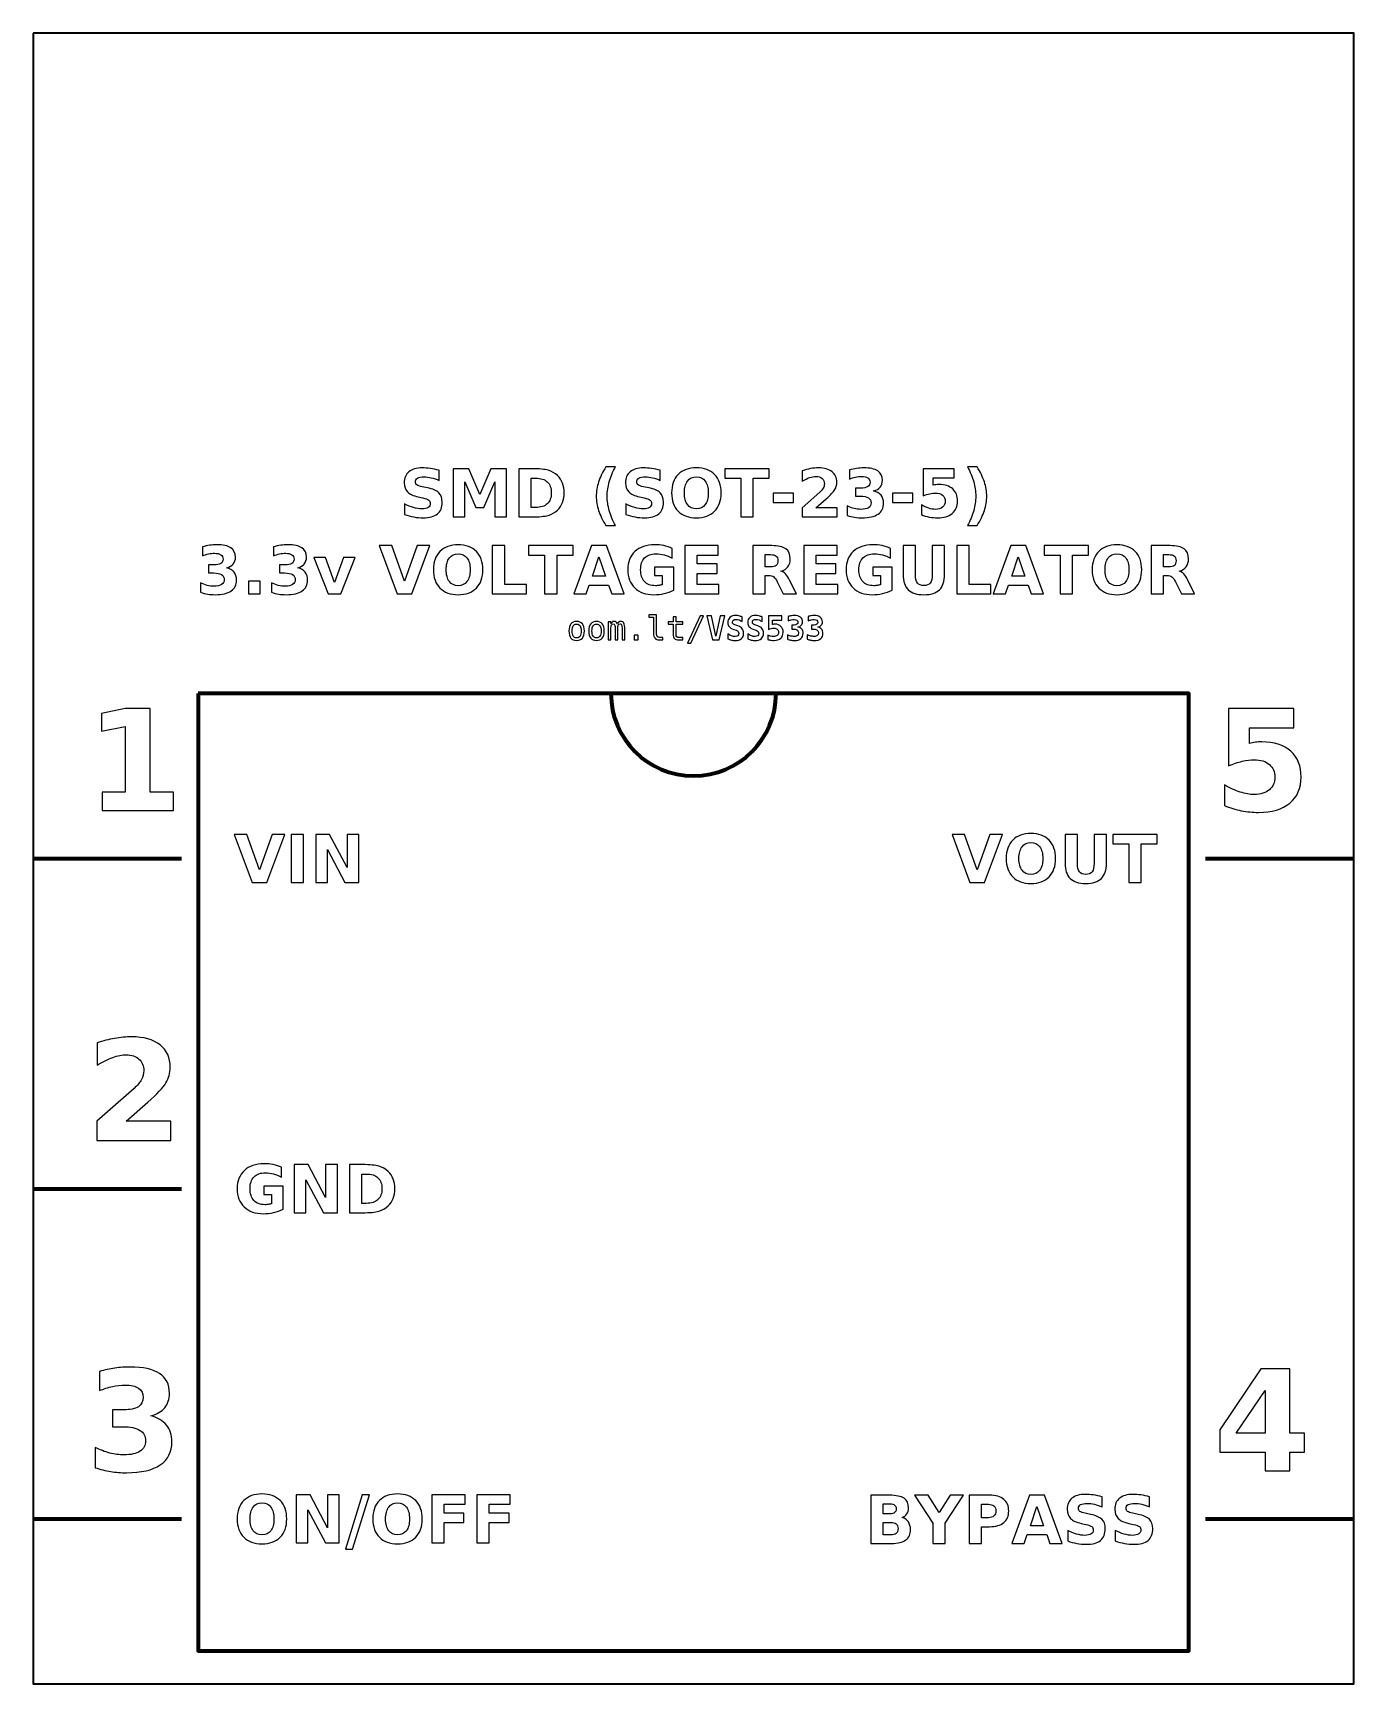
# Model space of a CAD drawing. Header units: centimetres. Extents: x -12.5 to -8.5, y -17.35 to -12.35.
import ezdxf

# ---------------------------------------------------------------- set-up
doc = ezdxf.new("R2010")
doc.units = ezdxf.units.CM
doc.header["$MEASUREMENT"] = 0
doc.layers.add('Layer 1', color=7, linetype='Continuous')

msp = doc.modelspace()

# ---------------------------------------------------------------- linework, layer by layer
at = {"layer": 'Layer 1', "color": 7, "lineweight": 35}
msp.add_open_spline([(-12.5, -12.35), (-12.5, -12.35), (-8.5, -12.35), (-8.5, -12.35), (-8.5, -12.35), (-8.5, -12.35), (-8.5, -17.35), (-8.5, -17.35), (-8.5, -17.35), (-8.5, -17.35), (-12.5, -17.35), (-12.5, -17.35), (-12.5, -17.35), (-12.5, -17.35), (-12.5, -12.35), (-12.5, -12.35)], degree=3, knots=[0, 0, 0, 0, 0.25, 0.25, 0.25, 0.25, 0.5, 0.5, 0.5, 0.5, 0.75, 0.75, 0.75, 0.75, 1, 1, 1, 1], dxfattribs=at)
at = {"layer": 'Layer 1', "color": 250}
for points, knots in [([(-11.27059, -13.67425), (-11.27059, -13.67425), (-11.27059, -13.70508), (-11.27059, -13.70508), (-11.27059, -13.70508), (-11.27859, -13.70152), (-11.28642, -13.69882), (-11.29402, -13.69698), (-11.29402, -13.69698), (-11.30165, -13.69515), (-11.30885, -13.69425), (-11.31562, -13.69425), (-11.31562, -13.69425), (-11.32459, -13.69425), (-11.33125, -13.69548), (-11.33555, -13.69795), (-11.33555, -13.69795), (-11.33985, -13.70045), (-11.34199, -13.70428), (-11.34199, -13.70948), (-11.34199, -13.70948), (-11.34199, -13.71338), (-11.34055, -13.71645), (-11.33765, -13.71862), (-11.33765, -13.71862), (-11.33475, -13.72078), (-11.32949, -13.72268), (-11.32185, -13.72425), (-11.32185, -13.72425), (-11.32185, -13.72425), (-11.30585, -13.72745), (-11.30585, -13.72745), (-11.30585, -13.72745), (-11.28962, -13.73072), (-11.27812, -13.73565), (-11.27129, -13.74232), (-11.27129, -13.74232), (-11.26445, -13.74895), (-11.26102, -13.75838), (-11.26102, -13.77062), (-11.26102, -13.77062), (-11.26102, -13.78672), (-11.26579, -13.79868), (-11.27532, -13.80652), (-11.27532, -13.80652), (-11.28485, -13.81435), (-11.29942, -13.81828), (-11.31902, -13.81828), (-11.31902, -13.81828), (-11.32829, -13.81828), (-11.33755, -13.81742), (-11.34685, -13.81565), (-11.34685, -13.81565), (-11.35615, -13.81388), (-11.36549, -13.81128), (-11.37479, -13.80785), (-11.37479, -13.80785), (-11.37479, -13.80785), (-11.37479, -13.77612), (-11.37479, -13.77612), (-11.37479, -13.77612), (-11.36549, -13.78105), (-11.35649, -13.78478), (-11.34779, -13.78728), (-11.34779, -13.78728), (-11.33909, -13.78978), (-11.33072, -13.79105), (-11.32265, -13.79105), (-11.32265, -13.79105), (-11.31445, -13.79105), (-11.30815, -13.78968), (-11.30379, -13.78695), (-11.30379, -13.78695), (-11.29942, -13.78422), (-11.29725, -13.78032), (-11.29725, -13.77522), (-11.29725, -13.77522), (-11.29725, -13.77068), (-11.29872, -13.76715), (-11.30169, -13.76468), (-11.30169, -13.76468), (-11.30465, -13.76222), (-11.31055, -13.75998), (-11.31942, -13.75805), (-11.31942, -13.75805), (-11.31942, -13.75805), (-11.33399, -13.75482), (-11.33399, -13.75482), (-11.33399, -13.75482), (-11.34855, -13.75168), (-11.35922, -13.74672), (-11.36595, -13.73988), (-11.36595, -13.73988), (-11.37269, -13.73305), (-11.37605, -13.72382), (-11.37605, -13.71225), (-11.37605, -13.71225), (-11.37605, -13.69772), (-11.37135, -13.68655), (-11.36199, -13.67875), (-11.36199, -13.67875), (-11.35262, -13.67092), (-11.33915, -13.66702), (-11.32155, -13.66702), (-11.32155, -13.66702), (-11.31355, -13.66702), (-11.30532, -13.66762), (-11.29685, -13.66882), (-11.29685, -13.66882), (-11.28839, -13.67002), (-11.27962, -13.67182), (-11.27059, -13.67425)], [0, 0, 0, 0, 0.0357143, 0.0357143, 0.0357143, 0.0357143, 0.0714286, 0.0714286, 0.0714286, 0.0714286, 0.1071429, 0.1071429, 0.1071429, 0.1071429, 0.1428571, 0.1428571, 0.1428571, 0.1428571, 0.1785714, 0.1785714, 0.1785714, 0.1785714, 0.2142857, 0.2142857, 0.2142857, 0.2142857, 0.25, 0.25, 0.25, 0.25, 0.2857143, 0.2857143, 0.2857143, 0.2857143, 0.3214286, 0.3214286, 0.3214286, 0.3214286, 0.3571429, 0.3571429, 0.3571429, 0.3571429, 0.3928571, 0.3928571, 0.3928571, 0.3928571, 0.4285714, 0.4285714, 0.4285714, 0.4285714, 0.4642857, 0.4642857, 0.4642857, 0.4642857, 0.5, 0.5, 0.5, 0.5, 0.5357143, 0.5357143, 0.5357143, 0.5357143, 0.5714286, 0.5714286, 0.5714286, 0.5714286, 0.6071429, 0.6071429, 0.6071429, 0.6071429, 0.6428571, 0.6428571, 0.6428571, 0.6428571, 0.6785714, 0.6785714, 0.6785714, 0.6785714, 0.7142857, 0.7142857, 0.7142857, 0.7142857, 0.75, 0.75, 0.75, 0.75, 0.7857143, 0.7857143, 0.7857143, 0.7857143, 0.8214286, 0.8214286, 0.8214286, 0.8214286, 0.8571429, 0.8571429, 0.8571429, 0.8571429, 0.8928571, 0.8928571, 0.8928571, 0.8928571, 0.9285714, 0.9285714, 0.9285714, 0.9285714, 0.9642857, 0.9642857, 0.9642857, 0.9642857, 1, 1, 1, 1]), ([(-11.22802, -13.66965), (-11.22802, -13.66965), (-11.18019, -13.66965), (-11.18019, -13.66965), (-11.18019, -13.66965), (-11.18019, -13.66965), (-11.14696, -13.74768), (-11.14696, -13.74768), (-11.14696, -13.74768), (-11.14696, -13.74768), (-11.11356, -13.66965), (-11.11356, -13.66965), (-11.11356, -13.66965), (-11.11356, -13.66965), (-11.06582, -13.66965), (-11.06582, -13.66965), (-11.06582, -13.66965), (-11.06582, -13.66965), (-11.06582, -13.81545), (-11.06582, -13.81545), (-11.06582, -13.81545), (-11.06582, -13.81545), (-11.10136, -13.81545), (-11.10136, -13.81545), (-11.10136, -13.81545), (-11.10136, -13.81545), (-11.10136, -13.70882), (-11.10136, -13.70882), (-11.10136, -13.70882), (-11.10136, -13.70882), (-11.13496, -13.78742), (-11.13496, -13.78742), (-11.13496, -13.78742), (-11.13496, -13.78742), (-11.15879, -13.78742), (-11.15879, -13.78742), (-11.15879, -13.78742), (-11.15879, -13.78742), (-11.19239, -13.70882), (-11.19239, -13.70882), (-11.19239, -13.70882), (-11.19239, -13.70882), (-11.19239, -13.81545), (-11.19239, -13.81545), (-11.19239, -13.81545), (-11.19239, -13.81545), (-11.22802, -13.81545), (-11.22802, -13.81545), (-11.22802, -13.81545), (-11.22802, -13.81545), (-11.22802, -13.66965), (-11.22802, -13.66965)], [0, 0, 0, 0, 0.0769231, 0.0769231, 0.0769231, 0.0769231, 0.1538462, 0.1538462, 0.1538462, 0.1538462, 0.2307692, 0.2307692, 0.2307692, 0.2307692, 0.3076923, 0.3076923, 0.3076923, 0.3076923, 0.3846154, 0.3846154, 0.3846154, 0.3846154, 0.4615385, 0.4615385, 0.4615385, 0.4615385, 0.5384615, 0.5384615, 0.5384615, 0.5384615, 0.6153846, 0.6153846, 0.6153846, 0.6153846, 0.6923077, 0.6923077, 0.6923077, 0.6923077, 0.7692308, 0.7692308, 0.7692308, 0.7692308, 0.8461538, 0.8461538, 0.8461538, 0.8461538, 0.9230769, 0.9230769, 0.9230769, 0.9230769, 1, 1, 1, 1]), ([(-11.02899, -13.66965), (-11.02899, -13.66965), (-10.98933, -13.66965), (-10.98933, -13.66965), (-10.98933, -13.66965), (-10.96719, -13.66965), (-10.95073, -13.67122), (-10.93989, -13.67438), (-10.93989, -13.67438), (-10.92906, -13.67755), (-10.91976, -13.68288), (-10.91199, -13.69045), (-10.91199, -13.69045), (-10.90516, -13.69702), (-10.90009, -13.70462), (-10.89676, -13.71322), (-10.89676, -13.71322), (-10.89346, -13.72178), (-10.89179, -13.73152), (-10.89179, -13.74242), (-10.89179, -13.74242), (-10.89179, -13.75342), (-10.89346, -13.76322), (-10.89676, -13.77185), (-10.89676, -13.77185), (-10.90009, -13.78048), (-10.90516, -13.78808), (-10.91199, -13.79465), (-10.91199, -13.79465), (-10.91983, -13.80222), (-10.92919, -13.80755), (-10.94013, -13.81072), (-10.94013, -13.81072), (-10.95106, -13.81388), (-10.96746, -13.81545), (-10.98933, -13.81545), (-10.98933, -13.81545), (-10.98933, -13.81545), (-11.02899, -13.81545), (-11.02899, -13.81545), (-11.02899, -13.81545), (-11.02899, -13.81545), (-11.02899, -13.66965), (-11.02899, -13.66965)], [0, 0, 0, 0, 0.0909091, 0.0909091, 0.0909091, 0.0909091, 0.1818182, 0.1818182, 0.1818182, 0.1818182, 0.2727273, 0.2727273, 0.2727273, 0.2727273, 0.3636364, 0.3636364, 0.3636364, 0.3636364, 0.4545455, 0.4545455, 0.4545455, 0.4545455, 0.5454545, 0.5454545, 0.5454545, 0.5454545, 0.6363636, 0.6363636, 0.6363636, 0.6363636, 0.7272727, 0.7272727, 0.7272727, 0.7272727, 0.8181818, 0.8181818, 0.8181818, 0.8181818, 0.9090909, 0.9090909, 0.9090909, 0.9090909, 1, 1, 1, 1]), ([(-10.99139, -13.69808), (-10.99139, -13.69808), (-10.99139, -13.78702), (-10.99139, -13.78702), (-10.99139, -13.78702), (-10.99139, -13.78702), (-10.97793, -13.78702), (-10.97793, -13.78702), (-10.97793, -13.78702), (-10.96256, -13.78702), (-10.95083, -13.78322), (-10.94273, -13.77558), (-10.94273, -13.77558), (-10.93463, -13.76798), (-10.93056, -13.75692), (-10.93056, -13.74242), (-10.93056, -13.74242), (-10.93056, -13.72795), (-10.93459, -13.71695), (-10.94266, -13.70942), (-10.94266, -13.70942), (-10.95073, -13.70185), (-10.96249, -13.69808), (-10.97793, -13.69808), (-10.97793, -13.69808), (-10.97793, -13.69808), (-10.99139, -13.69808), (-10.99139, -13.69808)], [0, 0, 0, 0, 0.1428571, 0.1428571, 0.1428571, 0.1428571, 0.2857143, 0.2857143, 0.2857143, 0.2857143, 0.4285714, 0.4285714, 0.4285714, 0.4285714, 0.5714286, 0.5714286, 0.5714286, 0.5714286, 0.7142857, 0.7142857, 0.7142857, 0.7142857, 0.8571429, 0.8571429, 0.8571429, 0.8571429, 1, 1, 1, 1]), ([(-10.73633, -13.84182), (-10.73633, -13.84182), (-10.76533, -13.84182), (-10.76533, -13.84182), (-10.76533, -13.84182), (-10.7753, -13.82575), (-10.78266, -13.81045), (-10.7874, -13.79595), (-10.7874, -13.79595), (-10.79216, -13.78148), (-10.79453, -13.76712), (-10.79453, -13.75285), (-10.79453, -13.75285), (-10.79453, -13.73858), (-10.79213, -13.72415), (-10.78736, -13.70955), (-10.78736, -13.70955), (-10.78256, -13.69492), (-10.77523, -13.67965), (-10.76533, -13.66368), (-10.76533, -13.66368), (-10.76533, -13.66368), (-10.73633, -13.66368), (-10.73633, -13.66368), (-10.73633, -13.66368), (-10.74466, -13.67912), (-10.7509, -13.69422), (-10.75506, -13.70895), (-10.75506, -13.70895), (-10.75923, -13.72368), (-10.76133, -13.73825), (-10.76133, -13.75265), (-10.76133, -13.75265), (-10.76133, -13.76705), (-10.75926, -13.78162), (-10.75513, -13.79642), (-10.75513, -13.79642), (-10.751, -13.81118), (-10.74473, -13.82632), (-10.73633, -13.84182)], [0, 0, 0, 0, 0.1, 0.1, 0.1, 0.1, 0.2, 0.2, 0.2, 0.2, 0.3, 0.3, 0.3, 0.3, 0.4, 0.4, 0.4, 0.4, 0.5, 0.5, 0.5, 0.5, 0.6, 0.6, 0.6, 0.6, 0.7, 0.7, 0.7, 0.7, 0.8, 0.8, 0.8, 0.8, 0.9, 0.9, 0.9, 0.9, 1, 1, 1, 1]), ([(-10.6005, -13.67425), (-10.6005, -13.67425), (-10.6005, -13.70508), (-10.6005, -13.70508), (-10.6005, -13.70508), (-10.6085, -13.70152), (-10.61633, -13.69882), (-10.62393, -13.69698), (-10.62393, -13.69698), (-10.63156, -13.69515), (-10.63876, -13.69425), (-10.64553, -13.69425), (-10.64553, -13.69425), (-10.6545, -13.69425), (-10.66116, -13.69548), (-10.66546, -13.69795), (-10.66546, -13.69795), (-10.66976, -13.70045), (-10.6719, -13.70428), (-10.6719, -13.70948), (-10.6719, -13.70948), (-10.6719, -13.71338), (-10.67046, -13.71645), (-10.66756, -13.71862), (-10.66756, -13.71862), (-10.66466, -13.72078), (-10.6594, -13.72268), (-10.65176, -13.72425), (-10.65176, -13.72425), (-10.65176, -13.72425), (-10.63576, -13.72745), (-10.63576, -13.72745), (-10.63576, -13.72745), (-10.61953, -13.73072), (-10.60803, -13.73565), (-10.6012, -13.74232), (-10.6012, -13.74232), (-10.59436, -13.74895), (-10.59093, -13.75838), (-10.59093, -13.77062), (-10.59093, -13.77062), (-10.59093, -13.78672), (-10.5957, -13.79868), (-10.60523, -13.80652), (-10.60523, -13.80652), (-10.61476, -13.81435), (-10.62933, -13.81828), (-10.64893, -13.81828), (-10.64893, -13.81828), (-10.6582, -13.81828), (-10.66746, -13.81742), (-10.67676, -13.81565), (-10.67676, -13.81565), (-10.68606, -13.81388), (-10.6954, -13.81128), (-10.7047, -13.80785), (-10.7047, -13.80785), (-10.7047, -13.80785), (-10.7047, -13.77612), (-10.7047, -13.77612), (-10.7047, -13.77612), (-10.6954, -13.78105), (-10.6864, -13.78478), (-10.6777, -13.78728), (-10.6777, -13.78728), (-10.669, -13.78978), (-10.66063, -13.79105), (-10.65256, -13.79105), (-10.65256, -13.79105), (-10.64436, -13.79105), (-10.63806, -13.78968), (-10.6337, -13.78695), (-10.6337, -13.78695), (-10.62933, -13.78422), (-10.62716, -13.78032), (-10.62716, -13.77522), (-10.62716, -13.77522), (-10.62716, -13.77068), (-10.62863, -13.76715), (-10.6316, -13.76468), (-10.6316, -13.76468), (-10.63456, -13.76222), (-10.64046, -13.75998), (-10.64933, -13.75805), (-10.64933, -13.75805), (-10.64933, -13.75805), (-10.6639, -13.75482), (-10.6639, -13.75482), (-10.6639, -13.75482), (-10.67846, -13.75168), (-10.68913, -13.74672), (-10.69586, -13.73988), (-10.69586, -13.73988), (-10.7026, -13.73305), (-10.70596, -13.72382), (-10.70596, -13.71225), (-10.70596, -13.71225), (-10.70596, -13.69772), (-10.70126, -13.68655), (-10.6919, -13.67875), (-10.6919, -13.67875), (-10.68253, -13.67092), (-10.66906, -13.66702), (-10.65146, -13.66702), (-10.65146, -13.66702), (-10.64346, -13.66702), (-10.63523, -13.66762), (-10.62676, -13.66882), (-10.62676, -13.66882), (-10.6183, -13.67002), (-10.60953, -13.67182), (-10.6005, -13.67425)], [0, 0, 0, 0, 0.0357143, 0.0357143, 0.0357143, 0.0357143, 0.0714286, 0.0714286, 0.0714286, 0.0714286, 0.1071429, 0.1071429, 0.1071429, 0.1071429, 0.1428571, 0.1428571, 0.1428571, 0.1428571, 0.1785714, 0.1785714, 0.1785714, 0.1785714, 0.2142857, 0.2142857, 0.2142857, 0.2142857, 0.25, 0.25, 0.25, 0.25, 0.2857143, 0.2857143, 0.2857143, 0.2857143, 0.3214286, 0.3214286, 0.3214286, 0.3214286, 0.3571429, 0.3571429, 0.3571429, 0.3571429, 0.3928571, 0.3928571, 0.3928571, 0.3928571, 0.4285714, 0.4285714, 0.4285714, 0.4285714, 0.4642857, 0.4642857, 0.4642857, 0.4642857, 0.5, 0.5, 0.5, 0.5, 0.5357143, 0.5357143, 0.5357143, 0.5357143, 0.5714286, 0.5714286, 0.5714286, 0.5714286, 0.6071429, 0.6071429, 0.6071429, 0.6071429, 0.6428571, 0.6428571, 0.6428571, 0.6428571, 0.6785714, 0.6785714, 0.6785714, 0.6785714, 0.7142857, 0.7142857, 0.7142857, 0.7142857, 0.75, 0.75, 0.75, 0.75, 0.7857143, 0.7857143, 0.7857143, 0.7857143, 0.8214286, 0.8214286, 0.8214286, 0.8214286, 0.8571429, 0.8571429, 0.8571429, 0.8571429, 0.8928571, 0.8928571, 0.8928571, 0.8928571, 0.9285714, 0.9285714, 0.9285714, 0.9285714, 0.9642857, 0.9642857, 0.9642857, 0.9642857, 1, 1, 1, 1]), ([(-10.49133, -13.66702), (-10.4679, -13.66702), (-10.44953, -13.67372), (-10.43627, -13.68715), (-10.43627, -13.68715), (-10.42297, -13.70055), (-10.41633, -13.71905), (-10.41633, -13.74268), (-10.41633, -13.74268), (-10.41633, -13.76625), (-10.42297, -13.78475), (-10.43627, -13.79815), (-10.43627, -13.79815), (-10.44953, -13.81158), (-10.4679, -13.81828), (-10.49133, -13.81828), (-10.49133, -13.81828), (-10.5147, -13.81828), (-10.53303, -13.81158), (-10.54637, -13.79815), (-10.54637, -13.79815), (-10.55967, -13.78475), (-10.56633, -13.76625), (-10.56633, -13.74268), (-10.56633, -13.74268), (-10.56633, -13.71905), (-10.55967, -13.70055), (-10.54637, -13.68715), (-10.54637, -13.68715), (-10.53303, -13.67372), (-10.5147, -13.66702), (-10.49133, -13.66702)], [0, 0, 0, 0, 0.125, 0.125, 0.125, 0.125, 0.25, 0.25, 0.25, 0.25, 0.375, 0.375, 0.375, 0.375, 0.5, 0.5, 0.5, 0.5, 0.625, 0.625, 0.625, 0.625, 0.75, 0.75, 0.75, 0.75, 0.875, 0.875, 0.875, 0.875, 1, 1, 1, 1]), ([(-10.49133, -13.69425), (-10.5028, -13.69425), (-10.51167, -13.69848), (-10.518, -13.70695), (-10.518, -13.70695), (-10.5243, -13.71542), (-10.52747, -13.72732), (-10.52747, -13.74268), (-10.52747, -13.74268), (-10.52747, -13.75802), (-10.5243, -13.76988), (-10.518, -13.77835), (-10.518, -13.77835), (-10.51167, -13.78682), (-10.5028, -13.79105), (-10.49133, -13.79105), (-10.49133, -13.79105), (-10.4798, -13.79105), (-10.4709, -13.78682), (-10.46457, -13.77835), (-10.46457, -13.77835), (-10.45827, -13.76988), (-10.4551, -13.75802), (-10.4551, -13.74268), (-10.4551, -13.74268), (-10.4551, -13.72732), (-10.45827, -13.71542), (-10.46457, -13.70695), (-10.46457, -13.70695), (-10.4709, -13.69848), (-10.4798, -13.69425), (-10.49133, -13.69425)], [0, 0, 0, 0, 0.125, 0.125, 0.125, 0.125, 0.25, 0.25, 0.25, 0.25, 0.375, 0.375, 0.375, 0.375, 0.5, 0.5, 0.5, 0.5, 0.625, 0.625, 0.625, 0.625, 0.75, 0.75, 0.75, 0.75, 0.875, 0.875, 0.875, 0.875, 1, 1, 1, 1]), ([(-10.4053, -13.66965), (-10.4053, -13.66965), (-10.27094, -13.66965), (-10.27094, -13.66965), (-10.27094, -13.66965), (-10.27094, -13.66965), (-10.27094, -13.69808), (-10.27094, -13.69808), (-10.27094, -13.69808), (-10.27094, -13.69808), (-10.31927, -13.69808), (-10.31927, -13.69808), (-10.31927, -13.69808), (-10.31927, -13.69808), (-10.31927, -13.81545), (-10.31927, -13.81545), (-10.31927, -13.81545), (-10.31927, -13.81545), (-10.35687, -13.81545), (-10.35687, -13.81545), (-10.35687, -13.81545), (-10.35687, -13.81545), (-10.35687, -13.69808), (-10.35687, -13.69808), (-10.35687, -13.69808), (-10.35687, -13.69808), (-10.4053, -13.69808), (-10.4053, -13.69808), (-10.4053, -13.69808), (-10.4053, -13.69808), (-10.4053, -13.66965), (-10.4053, -13.66965)], [0, 0, 0, 0, 0.125, 0.125, 0.125, 0.125, 0.25, 0.25, 0.25, 0.25, 0.375, 0.375, 0.375, 0.375, 0.5, 0.5, 0.5, 0.5, 0.625, 0.625, 0.625, 0.625, 0.75, 0.75, 0.75, 0.75, 0.875, 0.875, 0.875, 0.875, 1, 1, 1, 1]), ([(-10.12921, -13.78782), (-10.12921, -13.78782), (-10.06504, -13.78782), (-10.06504, -13.78782), (-10.06504, -13.78782), (-10.06504, -13.78782), (-10.06504, -13.81545), (-10.06504, -13.81545), (-10.06504, -13.81545), (-10.06504, -13.81545), (-10.17101, -13.81545), (-10.17101, -13.81545), (-10.17101, -13.81545), (-10.17101, -13.81545), (-10.17101, -13.78782), (-10.17101, -13.78782), (-10.17101, -13.78782), (-10.17101, -13.78782), (-10.11777, -13.74085), (-10.11777, -13.74085), (-10.11777, -13.74085), (-10.11301, -13.73655), (-10.10951, -13.73235), (-10.10724, -13.72825), (-10.10724, -13.72825), (-10.10494, -13.72415), (-10.10381, -13.71988), (-10.10381, -13.71545), (-10.10381, -13.71545), (-10.10381, -13.70862), (-10.10611, -13.70312), (-10.11071, -13.69895), (-10.11071, -13.69895), (-10.11527, -13.69478), (-10.12137, -13.69272), (-10.12901, -13.69272), (-10.12901, -13.69272), (-10.13487, -13.69272), (-10.14127, -13.69398), (-10.14824, -13.69648), (-10.14824, -13.69648), (-10.15521, -13.69898), (-10.16267, -13.70272), (-10.17061, -13.70765), (-10.17061, -13.70765), (-10.17061, -13.70765), (-10.17061, -13.67562), (-10.17061, -13.67562), (-10.17061, -13.67562), (-10.16214, -13.67282), (-10.15377, -13.67068), (-10.14551, -13.66922), (-10.14551, -13.66922), (-10.13724, -13.66775), (-10.12914, -13.66702), (-10.12117, -13.66702), (-10.12117, -13.66702), (-10.10374, -13.66702), (-10.09017, -13.67085), (-10.08051, -13.67855), (-10.08051, -13.67855), (-10.07084, -13.68622), (-10.06601, -13.69692), (-10.06601, -13.71068), (-10.06601, -13.71068), (-10.06601, -13.71862), (-10.06807, -13.72602), (-10.07217, -13.73288), (-10.07217, -13.73288), (-10.07627, -13.73975), (-10.08491, -13.74895), (-10.09804, -13.76048), (-10.09804, -13.76048), (-10.09804, -13.76048), (-10.12921, -13.78782), (-10.12921, -13.78782)], [0, 0, 0, 0, 0.0526316, 0.0526316, 0.0526316, 0.0526316, 0.1052632, 0.1052632, 0.1052632, 0.1052632, 0.1578947, 0.1578947, 0.1578947, 0.1578947, 0.2105263, 0.2105263, 0.2105263, 0.2105263, 0.2631579, 0.2631579, 0.2631579, 0.2631579, 0.3157895, 0.3157895, 0.3157895, 0.3157895, 0.3684211, 0.3684211, 0.3684211, 0.3684211, 0.4210526, 0.4210526, 0.4210526, 0.4210526, 0.4736842, 0.4736842, 0.4736842, 0.4736842, 0.5263158, 0.5263158, 0.5263158, 0.5263158, 0.5789474, 0.5789474, 0.5789474, 0.5789474, 0.6315789, 0.6315789, 0.6315789, 0.6315789, 0.6842105, 0.6842105, 0.6842105, 0.6842105, 0.7368421, 0.7368421, 0.7368421, 0.7368421, 0.7894737, 0.7894737, 0.7894737, 0.7894737, 0.8421053, 0.8421053, 0.8421053, 0.8421053, 0.8947368, 0.8947368, 0.8947368, 0.8947368, 0.9473684, 0.9473684, 0.9473684, 0.9473684, 1, 1, 1, 1]), ([(-9.9545, -13.73682), (-9.9447, -13.73935), (-9.9372, -13.74378), (-9.9321, -13.75005), (-9.9321, -13.75005), (-9.927, -13.75635), (-9.92444, -13.76432), (-9.92444, -13.77402), (-9.92444, -13.77402), (-9.92444, -13.78848), (-9.92997, -13.79948), (-9.94104, -13.80702), (-9.94104, -13.80702), (-9.9521, -13.81452), (-9.96824, -13.81828), (-9.98947, -13.81828), (-9.98947, -13.81828), (-9.99697, -13.81828), (-10.00447, -13.81768), (-10.012, -13.81648), (-10.012, -13.81648), (-10.0195, -13.81528), (-10.02694, -13.81345), (-10.0343, -13.81105), (-10.0343, -13.81105), (-10.0343, -13.81105), (-10.0343, -13.78205), (-10.0343, -13.78205), (-10.0343, -13.78205), (-10.02727, -13.78555), (-10.0203, -13.78822), (-10.01337, -13.79002), (-10.01337, -13.79002), (-10.00644, -13.79178), (-9.9996, -13.79268), (-9.9929, -13.79268), (-9.9929, -13.79268), (-9.98294, -13.79268), (-9.9753, -13.79095), (-9.97, -13.78752), (-9.97, -13.78752), (-9.9647, -13.78405), (-9.96204, -13.77912), (-9.96204, -13.77265), (-9.96204, -13.77265), (-9.96204, -13.76602), (-9.96477, -13.76098), (-9.9702, -13.75758), (-9.9702, -13.75758), (-9.97564, -13.75415), (-9.98367, -13.75245), (-9.99427, -13.75245), (-9.99427, -13.75245), (-9.99427, -13.75245), (-10.0093, -13.75245), (-10.0093, -13.75245), (-10.0093, -13.75245), (-10.0093, -13.75245), (-10.0093, -13.72822), (-10.0093, -13.72822), (-10.0093, -13.72822), (-10.0093, -13.72822), (-9.9935, -13.72822), (-9.9935, -13.72822), (-9.9935, -13.72822), (-9.98404, -13.72822), (-9.97704, -13.72675), (-9.9724, -13.72378), (-9.9724, -13.72378), (-9.96777, -13.72082), (-9.96547, -13.71632), (-9.96547, -13.71028), (-9.96547, -13.71028), (-9.96547, -13.70468), (-9.9677, -13.70035), (-9.9722, -13.69732), (-9.9722, -13.69732), (-9.9767, -13.69425), (-9.98304, -13.69272), (-9.99124, -13.69272), (-9.99124, -13.69272), (-9.9973, -13.69272), (-10.0034, -13.69338), (-10.0096, -13.69475), (-10.0096, -13.69475), (-10.01577, -13.69612), (-10.0219, -13.69815), (-10.02804, -13.70082), (-10.02804, -13.70082), (-10.02804, -13.70082), (-10.02804, -13.67328), (-10.02804, -13.67328), (-10.02804, -13.67328), (-10.0206, -13.67118), (-10.01327, -13.66962), (-10.00597, -13.66858), (-10.00597, -13.66858), (-9.99867, -13.66755), (-9.99154, -13.66702), (-9.9845, -13.66702), (-9.9845, -13.66702), (-9.96557, -13.66702), (-9.95137, -13.67012), (-9.94197, -13.67635), (-9.94197, -13.67635), (-9.93257, -13.68255), (-9.92787, -13.69192), (-9.92787, -13.70442), (-9.92787, -13.70442), (-9.92787, -13.71292), (-9.9301, -13.71992), (-9.9346, -13.72535), (-9.9346, -13.72535), (-9.9391, -13.73078), (-9.94574, -13.73462), (-9.9545, -13.73682)], [0, 0, 0, 0, 0.0344828, 0.0344828, 0.0344828, 0.0344828, 0.0689655, 0.0689655, 0.0689655, 0.0689655, 0.1034483, 0.1034483, 0.1034483, 0.1034483, 0.137931, 0.137931, 0.137931, 0.137931, 0.1724138, 0.1724138, 0.1724138, 0.1724138, 0.2068966, 0.2068966, 0.2068966, 0.2068966, 0.2413793, 0.2413793, 0.2413793, 0.2413793, 0.2758621, 0.2758621, 0.2758621, 0.2758621, 0.3103448, 0.3103448, 0.3103448, 0.3103448, 0.3448276, 0.3448276, 0.3448276, 0.3448276, 0.3793103, 0.3793103, 0.3793103, 0.3793103, 0.4137931, 0.4137931, 0.4137931, 0.4137931, 0.4482759, 0.4482759, 0.4482759, 0.4482759, 0.4827586, 0.4827586, 0.4827586, 0.4827586, 0.5172414, 0.5172414, 0.5172414, 0.5172414, 0.5517241, 0.5517241, 0.5517241, 0.5517241, 0.5862069, 0.5862069, 0.5862069, 0.5862069, 0.6206897, 0.6206897, 0.6206897, 0.6206897, 0.6551724, 0.6551724, 0.6551724, 0.6551724, 0.6896552, 0.6896552, 0.6896552, 0.6896552, 0.7241379, 0.7241379, 0.7241379, 0.7241379, 0.7586207, 0.7586207, 0.7586207, 0.7586207, 0.7931034, 0.7931034, 0.7931034, 0.7931034, 0.8275862, 0.8275862, 0.8275862, 0.8275862, 0.862069, 0.862069, 0.862069, 0.862069, 0.8965517, 0.8965517, 0.8965517, 0.8965517, 0.9310345, 0.9310345, 0.9310345, 0.9310345, 0.9655172, 0.9655172, 0.9655172, 0.9655172, 1, 1, 1, 1]), ([(-9.8043, -13.66965), (-9.8043, -13.66965), (-9.71083, -13.66965), (-9.71083, -13.66965), (-9.71083, -13.66965), (-9.71083, -13.66965), (-9.71083, -13.69728), (-9.71083, -13.69728), (-9.71083, -13.69728), (-9.71083, -13.69728), (-9.77433, -13.69728), (-9.77433, -13.69728), (-9.77433, -13.69728), (-9.77433, -13.69728), (-9.77433, -13.71985), (-9.77433, -13.71985), (-9.77433, -13.71985), (-9.77147, -13.71908), (-9.7686, -13.71848), (-9.7657, -13.71805), (-9.7657, -13.71805), (-9.7628, -13.71762), (-9.75977, -13.71742), (-9.75667, -13.71742), (-9.75667, -13.71742), (-9.73887, -13.71742), (-9.72503, -13.72185), (-9.71513, -13.73075), (-9.71513, -13.73075), (-9.70523, -13.73962), (-9.7003, -13.75202), (-9.7003, -13.76788), (-9.7003, -13.76788), (-9.7003, -13.78365), (-9.7057, -13.79598), (-9.71647, -13.80492), (-9.71647, -13.80492), (-9.72723, -13.81382), (-9.7422, -13.81828), (-9.76133, -13.81828), (-9.76133, -13.81828), (-9.7696, -13.81828), (-9.7778, -13.81748), (-9.7859, -13.81588), (-9.7859, -13.81588), (-9.794, -13.81428), (-9.80207, -13.81188), (-9.81007, -13.80862), (-9.81007, -13.80862), (-9.81007, -13.80862), (-9.81007, -13.77902), (-9.81007, -13.77902), (-9.81007, -13.77902), (-9.80213, -13.78358), (-9.7946, -13.78698), (-9.78747, -13.78925), (-9.78747, -13.78925), (-9.78033, -13.79155), (-9.7736, -13.79268), (-9.7673, -13.79268), (-9.7673, -13.79268), (-9.75817, -13.79268), (-9.751, -13.79045), (-9.74577, -13.78598), (-9.74577, -13.78598), (-9.74053, -13.78155), (-9.7379, -13.77552), (-9.7379, -13.76788), (-9.7379, -13.76788), (-9.7379, -13.76022), (-9.74053, -13.75418), (-9.74577, -13.74975), (-9.74577, -13.74975), (-9.751, -13.74532), (-9.75817, -13.74312), (-9.7673, -13.74312), (-9.7673, -13.74312), (-9.7727, -13.74312), (-9.77847, -13.74382), (-9.78457, -13.74522), (-9.78457, -13.74522), (-9.7907, -13.74662), (-9.79727, -13.74878), (-9.8043, -13.75172), (-9.8043, -13.75172), (-9.8043, -13.75172), (-9.8043, -13.66965), (-9.8043, -13.66965)], [0, 0, 0, 0, 0.0454545, 0.0454545, 0.0454545, 0.0454545, 0.0909091, 0.0909091, 0.0909091, 0.0909091, 0.1363636, 0.1363636, 0.1363636, 0.1363636, 0.1818182, 0.1818182, 0.1818182, 0.1818182, 0.2272727, 0.2272727, 0.2272727, 0.2272727, 0.2727273, 0.2727273, 0.2727273, 0.2727273, 0.3181818, 0.3181818, 0.3181818, 0.3181818, 0.3636364, 0.3636364, 0.3636364, 0.3636364, 0.4090909, 0.4090909, 0.4090909, 0.4090909, 0.4545455, 0.4545455, 0.4545455, 0.4545455, 0.5, 0.5, 0.5, 0.5, 0.5454545, 0.5454545, 0.5454545, 0.5454545, 0.5909091, 0.5909091, 0.5909091, 0.5909091, 0.6363636, 0.6363636, 0.6363636, 0.6363636, 0.6818182, 0.6818182, 0.6818182, 0.6818182, 0.7272727, 0.7272727, 0.7272727, 0.7272727, 0.7727273, 0.7727273, 0.7727273, 0.7727273, 0.8181818, 0.8181818, 0.8181818, 0.8181818, 0.8636364, 0.8636364, 0.8636364, 0.8636364, 0.9090909, 0.9090909, 0.9090909, 0.9090909, 0.9545455, 0.9545455, 0.9545455, 0.9545455, 1, 1, 1, 1]), ([(-9.67033, -13.84182), (-9.662, -13.82632), (-9.65573, -13.81118), (-9.65156, -13.79642), (-9.65156, -13.79642), (-9.6474, -13.78162), (-9.64533, -13.76705), (-9.64533, -13.75265), (-9.64533, -13.75265), (-9.64533, -13.73825), (-9.6474, -13.72368), (-9.65156, -13.70895), (-9.65156, -13.70895), (-9.65573, -13.69422), (-9.662, -13.67912), (-9.67033, -13.66368), (-9.67033, -13.66368), (-9.67033, -13.66368), (-9.64133, -13.66368), (-9.64133, -13.66368), (-9.64133, -13.66368), (-9.63143, -13.67965), (-9.6241, -13.69492), (-9.6193, -13.70955), (-9.6193, -13.70955), (-9.61453, -13.72415), (-9.61213, -13.73858), (-9.61213, -13.75285), (-9.61213, -13.75285), (-9.61213, -13.76712), (-9.6145, -13.78148), (-9.61926, -13.79595), (-9.61926, -13.79595), (-9.624, -13.81045), (-9.63136, -13.82575), (-9.64133, -13.84182), (-9.64133, -13.84182), (-9.64133, -13.84182), (-9.67033, -13.84182), (-9.67033, -13.84182)], [0, 0, 0, 0, 0.1, 0.1, 0.1, 0.1, 0.2, 0.2, 0.2, 0.2, 0.3, 0.3, 0.3, 0.3, 0.4, 0.4, 0.4, 0.4, 0.5, 0.5, 0.5, 0.5, 0.6, 0.6, 0.6, 0.6, 0.7, 0.7, 0.7, 0.7, 0.8, 0.8, 0.8, 0.8, 0.9, 0.9, 0.9, 0.9, 1, 1, 1, 1]), ([(-10.25901, -13.74368), (-10.25901, -13.74368), (-10.19767, -13.74368), (-10.19767, -13.74368), (-10.19767, -13.74368), (-10.19767, -13.74368), (-10.19767, -13.77212), (-10.19767, -13.77212), (-10.19767, -13.77212), (-10.19767, -13.77212), (-10.25901, -13.77212), (-10.25901, -13.77212), (-10.25901, -13.77212), (-10.25901, -13.77212), (-10.25901, -13.74368), (-10.25901, -13.74368)], [0, 0, 0, 0, 0.25, 0.25, 0.25, 0.25, 0.5, 0.5, 0.5, 0.5, 0.75, 0.75, 0.75, 0.75, 1, 1, 1, 1]), ([(-9.89767, -13.74368), (-9.89767, -13.74368), (-9.83633, -13.74368), (-9.83633, -13.74368), (-9.83633, -13.74368), (-9.83633, -13.74368), (-9.83633, -13.77212), (-9.83633, -13.77212), (-9.83633, -13.77212), (-9.83633, -13.77212), (-9.89767, -13.77212), (-9.89767, -13.77212), (-9.89767, -13.77212), (-9.89767, -13.77212), (-9.89767, -13.74368), (-9.89767, -13.74368)], [0, 0, 0, 0, 0.25, 0.25, 0.25, 0.25, 0.5, 0.5, 0.5, 0.5, 0.75, 0.75, 0.75, 0.75, 1, 1, 1, 1]), ([(-11.91356, -13.96962), (-11.90376, -13.97215), (-11.89626, -13.97658), (-11.89116, -13.98285), (-11.89116, -13.98285), (-11.88606, -13.98915), (-11.8835, -13.99712), (-11.8835, -14.00682), (-11.8835, -14.00682), (-11.8835, -14.02128), (-11.88903, -14.03228), (-11.9001, -14.03982), (-11.9001, -14.03982), (-11.91116, -14.04732), (-11.9273, -14.05108), (-11.94853, -14.05108), (-11.94853, -14.05108), (-11.95603, -14.05108), (-11.96353, -14.05048), (-11.97106, -14.04928), (-11.97106, -14.04928), (-11.97856, -14.04808), (-11.986, -14.04625), (-11.99336, -14.04385), (-11.99336, -14.04385), (-11.99336, -14.04385), (-11.99336, -14.01485), (-11.99336, -14.01485), (-11.99336, -14.01485), (-11.98633, -14.01835), (-11.97936, -14.02102), (-11.97243, -14.02282), (-11.97243, -14.02282), (-11.9655, -14.02458), (-11.95866, -14.02548), (-11.95196, -14.02548), (-11.95196, -14.02548), (-11.942, -14.02548), (-11.93436, -14.02375), (-11.92906, -14.02032), (-11.92906, -14.02032), (-11.92376, -14.01685), (-11.9211, -14.01192), (-11.9211, -14.00545), (-11.9211, -14.00545), (-11.9211, -13.99882), (-11.92383, -13.99378), (-11.92926, -13.99038), (-11.92926, -13.99038), (-11.9347, -13.98695), (-11.94273, -13.98525), (-11.95333, -13.98525), (-11.95333, -13.98525), (-11.95333, -13.98525), (-11.96836, -13.98525), (-11.96836, -13.98525), (-11.96836, -13.98525), (-11.96836, -13.98525), (-11.96836, -13.96102), (-11.96836, -13.96102), (-11.96836, -13.96102), (-11.96836, -13.96102), (-11.95256, -13.96102), (-11.95256, -13.96102), (-11.95256, -13.96102), (-11.9431, -13.96102), (-11.9361, -13.95955), (-11.93146, -13.95658), (-11.93146, -13.95658), (-11.92683, -13.95362), (-11.92453, -13.94912), (-11.92453, -13.94308), (-11.92453, -13.94308), (-11.92453, -13.93748), (-11.92676, -13.93315), (-11.93126, -13.93012), (-11.93126, -13.93012), (-11.93576, -13.92705), (-11.9421, -13.92552), (-11.9503, -13.92552), (-11.9503, -13.92552), (-11.95636, -13.92552), (-11.96246, -13.92618), (-11.96866, -13.92755), (-11.96866, -13.92755), (-11.97483, -13.92892), (-11.98096, -13.93095), (-11.9871, -13.93362), (-11.9871, -13.93362), (-11.9871, -13.93362), (-11.9871, -13.90608), (-11.9871, -13.90608), (-11.9871, -13.90608), (-11.97966, -13.90398), (-11.97233, -13.90242), (-11.96503, -13.90138), (-11.96503, -13.90138), (-11.95773, -13.90035), (-11.9506, -13.89982), (-11.94356, -13.89982), (-11.94356, -13.89982), (-11.92463, -13.89982), (-11.91043, -13.90292), (-11.90103, -13.90915), (-11.90103, -13.90915), (-11.89163, -13.91535), (-11.88693, -13.92472), (-11.88693, -13.93722), (-11.88693, -13.93722), (-11.88693, -13.94572), (-11.88916, -13.95272), (-11.89366, -13.95815), (-11.89366, -13.95815), (-11.89816, -13.96358), (-11.9048, -13.96742), (-11.91356, -13.96962)], [0, 0, 0, 0, 0.0344828, 0.0344828, 0.0344828, 0.0344828, 0.0689655, 0.0689655, 0.0689655, 0.0689655, 0.1034483, 0.1034483, 0.1034483, 0.1034483, 0.137931, 0.137931, 0.137931, 0.137931, 0.1724138, 0.1724138, 0.1724138, 0.1724138, 0.2068966, 0.2068966, 0.2068966, 0.2068966, 0.2413793, 0.2413793, 0.2413793, 0.2413793, 0.2758621, 0.2758621, 0.2758621, 0.2758621, 0.3103448, 0.3103448, 0.3103448, 0.3103448, 0.3448276, 0.3448276, 0.3448276, 0.3448276, 0.3793103, 0.3793103, 0.3793103, 0.3793103, 0.4137931, 0.4137931, 0.4137931, 0.4137931, 0.4482759, 0.4482759, 0.4482759, 0.4482759, 0.4827586, 0.4827586, 0.4827586, 0.4827586, 0.5172414, 0.5172414, 0.5172414, 0.5172414, 0.5517241, 0.5517241, 0.5517241, 0.5517241, 0.5862069, 0.5862069, 0.5862069, 0.5862069, 0.6206897, 0.6206897, 0.6206897, 0.6206897, 0.6551724, 0.6551724, 0.6551724, 0.6551724, 0.6896552, 0.6896552, 0.6896552, 0.6896552, 0.7241379, 0.7241379, 0.7241379, 0.7241379, 0.7586207, 0.7586207, 0.7586207, 0.7586207, 0.7931034, 0.7931034, 0.7931034, 0.7931034, 0.8275862, 0.8275862, 0.8275862, 0.8275862, 0.862069, 0.862069, 0.862069, 0.862069, 0.8965517, 0.8965517, 0.8965517, 0.8965517, 0.9310345, 0.9310345, 0.9310345, 0.9310345, 0.9655172, 0.9655172, 0.9655172, 0.9655172, 1, 1, 1, 1]), ([(-11.69842, -13.96962), (-11.68862, -13.97215), (-11.68112, -13.97658), (-11.67602, -13.98285), (-11.67602, -13.98285), (-11.67092, -13.98915), (-11.66836, -13.99712), (-11.66836, -14.00682), (-11.66836, -14.00682), (-11.66836, -14.02128), (-11.67389, -14.03228), (-11.68496, -14.03982), (-11.68496, -14.03982), (-11.69602, -14.04732), (-11.71216, -14.05108), (-11.73339, -14.05108), (-11.73339, -14.05108), (-11.74089, -14.05108), (-11.74839, -14.05048), (-11.75592, -14.04928), (-11.75592, -14.04928), (-11.76342, -14.04808), (-11.77086, -14.04625), (-11.77822, -14.04385), (-11.77822, -14.04385), (-11.77822, -14.04385), (-11.77822, -14.01485), (-11.77822, -14.01485), (-11.77822, -14.01485), (-11.77119, -14.01835), (-11.76422, -14.02102), (-11.75729, -14.02282), (-11.75729, -14.02282), (-11.75036, -14.02458), (-11.74352, -14.02548), (-11.73682, -14.02548), (-11.73682, -14.02548), (-11.72686, -14.02548), (-11.71922, -14.02375), (-11.71392, -14.02032), (-11.71392, -14.02032), (-11.70862, -14.01685), (-11.70596, -14.01192), (-11.70596, -14.00545), (-11.70596, -14.00545), (-11.70596, -13.99882), (-11.70869, -13.99378), (-11.71412, -13.99038), (-11.71412, -13.99038), (-11.71956, -13.98695), (-11.72759, -13.98525), (-11.73819, -13.98525), (-11.73819, -13.98525), (-11.73819, -13.98525), (-11.75322, -13.98525), (-11.75322, -13.98525), (-11.75322, -13.98525), (-11.75322, -13.98525), (-11.75322, -13.96102), (-11.75322, -13.96102), (-11.75322, -13.96102), (-11.75322, -13.96102), (-11.73742, -13.96102), (-11.73742, -13.96102), (-11.73742, -13.96102), (-11.72796, -13.96102), (-11.72096, -13.95955), (-11.71632, -13.95658), (-11.71632, -13.95658), (-11.71169, -13.95362), (-11.70939, -13.94912), (-11.70939, -13.94308), (-11.70939, -13.94308), (-11.70939, -13.93748), (-11.71162, -13.93315), (-11.71612, -13.93012), (-11.71612, -13.93012), (-11.72062, -13.92705), (-11.72696, -13.92552), (-11.73516, -13.92552), (-11.73516, -13.92552), (-11.74122, -13.92552), (-11.74732, -13.92618), (-11.75352, -13.92755), (-11.75352, -13.92755), (-11.75969, -13.92892), (-11.76582, -13.93095), (-11.77196, -13.93362), (-11.77196, -13.93362), (-11.77196, -13.93362), (-11.77196, -13.90608), (-11.77196, -13.90608), (-11.77196, -13.90608), (-11.76452, -13.90398), (-11.75719, -13.90242), (-11.74989, -13.90138), (-11.74989, -13.90138), (-11.74259, -13.90035), (-11.73546, -13.89982), (-11.72842, -13.89982), (-11.72842, -13.89982), (-11.70949, -13.89982), (-11.69529, -13.90292), (-11.68589, -13.90915), (-11.68589, -13.90915), (-11.67649, -13.91535), (-11.67179, -13.92472), (-11.67179, -13.93722), (-11.67179, -13.93722), (-11.67179, -13.94572), (-11.67402, -13.95272), (-11.67852, -13.95815), (-11.67852, -13.95815), (-11.68302, -13.96358), (-11.68966, -13.96742), (-11.69842, -13.96962)], [0, 0, 0, 0, 0.0344828, 0.0344828, 0.0344828, 0.0344828, 0.0689655, 0.0689655, 0.0689655, 0.0689655, 0.1034483, 0.1034483, 0.1034483, 0.1034483, 0.137931, 0.137931, 0.137931, 0.137931, 0.1724138, 0.1724138, 0.1724138, 0.1724138, 0.2068966, 0.2068966, 0.2068966, 0.2068966, 0.2413793, 0.2413793, 0.2413793, 0.2413793, 0.2758621, 0.2758621, 0.2758621, 0.2758621, 0.3103448, 0.3103448, 0.3103448, 0.3103448, 0.3448276, 0.3448276, 0.3448276, 0.3448276, 0.3793103, 0.3793103, 0.3793103, 0.3793103, 0.4137931, 0.4137931, 0.4137931, 0.4137931, 0.4482759, 0.4482759, 0.4482759, 0.4482759, 0.4827586, 0.4827586, 0.4827586, 0.4827586, 0.5172414, 0.5172414, 0.5172414, 0.5172414, 0.5517241, 0.5517241, 0.5517241, 0.5517241, 0.5862069, 0.5862069, 0.5862069, 0.5862069, 0.6206897, 0.6206897, 0.6206897, 0.6206897, 0.6551724, 0.6551724, 0.6551724, 0.6551724, 0.6896552, 0.6896552, 0.6896552, 0.6896552, 0.7241379, 0.7241379, 0.7241379, 0.7241379, 0.7586207, 0.7586207, 0.7586207, 0.7586207, 0.7931034, 0.7931034, 0.7931034, 0.7931034, 0.8275862, 0.8275862, 0.8275862, 0.8275862, 0.862069, 0.862069, 0.862069, 0.862069, 0.8965517, 0.8965517, 0.8965517, 0.8965517, 0.9310345, 0.9310345, 0.9310345, 0.9310345, 0.9655172, 0.9655172, 0.9655172, 0.9655172, 1, 1, 1, 1]), ([(-11.21265, -13.89982), (-11.18922, -13.89982), (-11.17085, -13.90652), (-11.15759, -13.91995), (-11.15759, -13.91995), (-11.14429, -13.93335), (-11.13765, -13.95185), (-11.13765, -13.97548), (-11.13765, -13.97548), (-11.13765, -13.99905), (-11.14429, -14.01755), (-11.15759, -14.03095), (-11.15759, -14.03095), (-11.17085, -14.04438), (-11.18922, -14.05108), (-11.21265, -14.05108), (-11.21265, -14.05108), (-11.23602, -14.05108), (-11.25435, -14.04438), (-11.26769, -14.03095), (-11.26769, -14.03095), (-11.28099, -14.01755), (-11.28765, -13.99905), (-11.28765, -13.97548), (-11.28765, -13.97548), (-11.28765, -13.95185), (-11.28099, -13.93335), (-11.26769, -13.91995), (-11.26769, -13.91995), (-11.25435, -13.90652), (-11.23602, -13.89982), (-11.21265, -13.89982)], [0, 0, 0, 0, 0.125, 0.125, 0.125, 0.125, 0.25, 0.25, 0.25, 0.25, 0.375, 0.375, 0.375, 0.375, 0.5, 0.5, 0.5, 0.5, 0.625, 0.625, 0.625, 0.625, 0.75, 0.75, 0.75, 0.75, 0.875, 0.875, 0.875, 0.875, 1, 1, 1, 1]), ([(-10.5595, -14.03742), (-10.56886, -14.04198), (-10.5786, -14.04538), (-10.5887, -14.04768), (-10.5887, -14.04768), (-10.5988, -14.04995), (-10.6092, -14.05108), (-10.61996, -14.05108), (-10.61996, -14.05108), (-10.64423, -14.05108), (-10.66346, -14.04428), (-10.67766, -14.03072), (-10.67766, -14.03072), (-10.69186, -14.01715), (-10.69896, -13.99875), (-10.69896, -13.97548), (-10.69896, -13.97548), (-10.69896, -13.95198), (-10.69173, -13.93352), (-10.6773, -13.92002), (-10.6773, -13.92002), (-10.66283, -13.90655), (-10.64303, -13.89982), (-10.6179, -13.89982), (-10.6179, -13.89982), (-10.6082, -13.89982), (-10.5989, -13.90072), (-10.59, -13.90255), (-10.59, -13.90255), (-10.58113, -13.90438), (-10.57273, -13.90708), (-10.56486, -13.91065), (-10.56486, -13.91065), (-10.56486, -13.91065), (-10.56486, -13.94082), (-10.56486, -13.94082), (-10.56486, -13.94082), (-10.573, -13.93618), (-10.5811, -13.93275), (-10.58913, -13.93048), (-10.58913, -13.93048), (-10.59716, -13.92818), (-10.60523, -13.92705), (-10.6133, -13.92705), (-10.6133, -13.92705), (-10.6283, -13.92705), (-10.63983, -13.93125), (-10.64793, -13.93962), (-10.64793, -13.93962), (-10.65603, -13.94798), (-10.6601, -13.95995), (-10.6601, -13.97548), (-10.6601, -13.97548), (-10.6601, -13.99092), (-10.6562, -14.00285), (-10.64836, -14.01125), (-10.64836, -14.01125), (-10.64056, -14.01965), (-10.62946, -14.02385), (-10.61506, -14.02385), (-10.61506, -14.02385), (-10.61116, -14.02385), (-10.60753, -14.02362), (-10.60416, -14.02312), (-10.60416, -14.02312), (-10.6008, -14.02262), (-10.5978, -14.02185), (-10.59513, -14.02082), (-10.59513, -14.02082), (-10.59513, -14.02082), (-10.59513, -13.99248), (-10.59513, -13.99248), (-10.59513, -13.99248), (-10.59513, -13.99248), (-10.61806, -13.99248), (-10.61806, -13.99248), (-10.61806, -13.99248), (-10.61806, -13.99248), (-10.61806, -13.96728), (-10.61806, -13.96728), (-10.61806, -13.96728), (-10.61806, -13.96728), (-10.5595, -13.96728), (-10.5595, -13.96728), (-10.5595, -13.96728), (-10.5595, -13.96728), (-10.5595, -14.03742), (-10.5595, -14.03742)], [0, 0, 0, 0, 0.0454545, 0.0454545, 0.0454545, 0.0454545, 0.0909091, 0.0909091, 0.0909091, 0.0909091, 0.1363636, 0.1363636, 0.1363636, 0.1363636, 0.1818182, 0.1818182, 0.1818182, 0.1818182, 0.2272727, 0.2272727, 0.2272727, 0.2272727, 0.2727273, 0.2727273, 0.2727273, 0.2727273, 0.3181818, 0.3181818, 0.3181818, 0.3181818, 0.3636364, 0.3636364, 0.3636364, 0.3636364, 0.4090909, 0.4090909, 0.4090909, 0.4090909, 0.4545455, 0.4545455, 0.4545455, 0.4545455, 0.5, 0.5, 0.5, 0.5, 0.5454545, 0.5454545, 0.5454545, 0.5454545, 0.5909091, 0.5909091, 0.5909091, 0.5909091, 0.6363636, 0.6363636, 0.6363636, 0.6363636, 0.6818182, 0.6818182, 0.6818182, 0.6818182, 0.7272727, 0.7272727, 0.7272727, 0.7272727, 0.7727273, 0.7727273, 0.7727273, 0.7727273, 0.8181818, 0.8181818, 0.8181818, 0.8181818, 0.8636364, 0.8636364, 0.8636364, 0.8636364, 0.9090909, 0.9090909, 0.9090909, 0.9090909, 0.9545455, 0.9545455, 0.9545455, 0.9545455, 1, 1, 1, 1]), ([(-9.89844, -14.03742), (-9.9078, -14.04198), (-9.91754, -14.04538), (-9.92764, -14.04768), (-9.92764, -14.04768), (-9.93774, -14.04995), (-9.94814, -14.05108), (-9.9589, -14.05108), (-9.9589, -14.05108), (-9.98317, -14.05108), (-10.0024, -14.04428), (-10.0166, -14.03072), (-10.0166, -14.03072), (-10.0308, -14.01715), (-10.0379, -13.99875), (-10.0379, -13.97548), (-10.0379, -13.97548), (-10.0379, -13.95198), (-10.03067, -13.93352), (-10.01624, -13.92002), (-10.01624, -13.92002), (-10.00177, -13.90655), (-9.98197, -13.89982), (-9.95684, -13.89982), (-9.95684, -13.89982), (-9.94714, -13.89982), (-9.93784, -13.90072), (-9.92894, -13.90255), (-9.92894, -13.90255), (-9.92007, -13.90438), (-9.91167, -13.90708), (-9.9038, -13.91065), (-9.9038, -13.91065), (-9.9038, -13.91065), (-9.9038, -13.94082), (-9.9038, -13.94082), (-9.9038, -13.94082), (-9.91194, -13.93618), (-9.92004, -13.93275), (-9.92807, -13.93048), (-9.92807, -13.93048), (-9.9361, -13.92818), (-9.94417, -13.92705), (-9.95224, -13.92705), (-9.95224, -13.92705), (-9.96724, -13.92705), (-9.97877, -13.93125), (-9.98687, -13.93962), (-9.98687, -13.93962), (-9.99497, -13.94798), (-9.99904, -13.95995), (-9.99904, -13.97548), (-9.99904, -13.97548), (-9.99904, -13.99092), (-9.99514, -14.00285), (-9.9873, -14.01125), (-9.9873, -14.01125), (-9.9795, -14.01965), (-9.9684, -14.02385), (-9.954, -14.02385), (-9.954, -14.02385), (-9.9501, -14.02385), (-9.94647, -14.02362), (-9.9431, -14.02312), (-9.9431, -14.02312), (-9.93974, -14.02262), (-9.93674, -14.02185), (-9.93407, -14.02082), (-9.93407, -14.02082), (-9.93407, -14.02082), (-9.93407, -13.99248), (-9.93407, -13.99248), (-9.93407, -13.99248), (-9.93407, -13.99248), (-9.957, -13.99248), (-9.957, -13.99248), (-9.957, -13.99248), (-9.957, -13.99248), (-9.957, -13.96728), (-9.957, -13.96728), (-9.957, -13.96728), (-9.957, -13.96728), (-9.89844, -13.96728), (-9.89844, -13.96728), (-9.89844, -13.96728), (-9.89844, -13.96728), (-9.89844, -14.03742), (-9.89844, -14.03742)], [0, 0, 0, 0, 0.0454545, 0.0454545, 0.0454545, 0.0454545, 0.0909091, 0.0909091, 0.0909091, 0.0909091, 0.1363636, 0.1363636, 0.1363636, 0.1363636, 0.1818182, 0.1818182, 0.1818182, 0.1818182, 0.2272727, 0.2272727, 0.2272727, 0.2272727, 0.2727273, 0.2727273, 0.2727273, 0.2727273, 0.3181818, 0.3181818, 0.3181818, 0.3181818, 0.3636364, 0.3636364, 0.3636364, 0.3636364, 0.4090909, 0.4090909, 0.4090909, 0.4090909, 0.4545455, 0.4545455, 0.4545455, 0.4545455, 0.5, 0.5, 0.5, 0.5, 0.5454545, 0.5454545, 0.5454545, 0.5454545, 0.5909091, 0.5909091, 0.5909091, 0.5909091, 0.6363636, 0.6363636, 0.6363636, 0.6363636, 0.6818182, 0.6818182, 0.6818182, 0.6818182, 0.7272727, 0.7272727, 0.7272727, 0.7272727, 0.7727273, 0.7727273, 0.7727273, 0.7727273, 0.8181818, 0.8181818, 0.8181818, 0.8181818, 0.8636364, 0.8636364, 0.8636364, 0.8636364, 0.9090909, 0.9090909, 0.9090909, 0.9090909, 0.9545455, 0.9545455, 0.9545455, 0.9545455, 1, 1, 1, 1]), ([(-9.21767, -13.89982), (-9.19424, -13.89982), (-9.17587, -13.90652), (-9.16261, -13.91995), (-9.16261, -13.91995), (-9.14931, -13.93335), (-9.14267, -13.95185), (-9.14267, -13.97548), (-9.14267, -13.97548), (-9.14267, -13.99905), (-9.14931, -14.01755), (-9.16261, -14.03095), (-9.16261, -14.03095), (-9.17587, -14.04438), (-9.19424, -14.05108), (-9.21767, -14.05108), (-9.21767, -14.05108), (-9.24104, -14.05108), (-9.25937, -14.04438), (-9.27271, -14.03095), (-9.27271, -14.03095), (-9.28601, -14.01755), (-9.29267, -13.99905), (-9.29267, -13.97548), (-9.29267, -13.97548), (-9.29267, -13.95185), (-9.28601, -13.93335), (-9.27271, -13.91995), (-9.27271, -13.91995), (-9.25937, -13.90652), (-9.24104, -13.89982), (-9.21767, -13.89982)], [0, 0, 0, 0, 0.125, 0.125, 0.125, 0.125, 0.25, 0.25, 0.25, 0.25, 0.375, 0.375, 0.375, 0.375, 0.5, 0.5, 0.5, 0.5, 0.625, 0.625, 0.625, 0.625, 0.75, 0.75, 0.75, 0.75, 0.875, 0.875, 0.875, 0.875, 1, 1, 1, 1]), ([(-11.64939, -13.93888), (-11.64939, -13.93888), (-11.61442, -13.93888), (-11.61442, -13.93888), (-11.61442, -13.93888), (-11.61442, -13.93888), (-11.58719, -14.01445), (-11.58719, -14.01445), (-11.58719, -14.01445), (-11.58719, -14.01445), (-11.56005, -13.93888), (-11.56005, -13.93888), (-11.56005, -13.93888), (-11.56005, -13.93888), (-11.52499, -13.93888), (-11.52499, -13.93888), (-11.52499, -13.93888), (-11.52499, -13.93888), (-11.56805, -14.04825), (-11.56805, -14.04825), (-11.56805, -14.04825), (-11.56805, -14.04825), (-11.60642, -14.04825), (-11.60642, -14.04825), (-11.60642, -14.04825), (-11.60642, -14.04825), (-11.64939, -13.93888), (-11.64939, -13.93888)], [0, 0, 0, 0, 0.1428571, 0.1428571, 0.1428571, 0.1428571, 0.2857143, 0.2857143, 0.2857143, 0.2857143, 0.4285714, 0.4285714, 0.4285714, 0.4285714, 0.5714286, 0.5714286, 0.5714286, 0.5714286, 0.7142857, 0.7142857, 0.7142857, 0.7142857, 0.8571429, 0.8571429, 0.8571429, 0.8571429, 1, 1, 1, 1]), ([(-11.45145, -13.90245), (-11.45145, -13.90245), (-11.41365, -13.90245), (-11.41365, -13.90245), (-11.41365, -13.90245), (-11.41365, -13.90245), (-11.37499, -14.01005), (-11.37499, -14.01005), (-11.37499, -14.01005), (-11.37499, -14.01005), (-11.33642, -13.90245), (-11.33642, -13.90245), (-11.33642, -13.90245), (-11.33642, -13.90245), (-11.29862, -13.90245), (-11.29862, -13.90245), (-11.29862, -13.90245), (-11.29862, -13.90245), (-11.35262, -14.04825), (-11.35262, -14.04825), (-11.35262, -14.04825), (-11.35262, -14.04825), (-11.39745, -14.04825), (-11.39745, -14.04825), (-11.39745, -14.04825), (-11.39745, -14.04825), (-11.45145, -13.90245), (-11.45145, -13.90245)], [0, 0, 0, 0, 0.1428571, 0.1428571, 0.1428571, 0.1428571, 0.2857143, 0.2857143, 0.2857143, 0.2857143, 0.4285714, 0.4285714, 0.4285714, 0.4285714, 0.5714286, 0.5714286, 0.5714286, 0.5714286, 0.7142857, 0.7142857, 0.7142857, 0.7142857, 0.8571429, 0.8571429, 0.8571429, 0.8571429, 1, 1, 1, 1]), ([(-11.21265, -13.92705), (-11.22412, -13.92705), (-11.23299, -13.93128), (-11.23932, -13.93975), (-11.23932, -13.93975), (-11.24562, -13.94822), (-11.24879, -13.96012), (-11.24879, -13.97548), (-11.24879, -13.97548), (-11.24879, -13.99082), (-11.24562, -14.00268), (-11.23932, -14.01115), (-11.23932, -14.01115), (-11.23299, -14.01962), (-11.22412, -14.02385), (-11.21265, -14.02385), (-11.21265, -14.02385), (-11.20112, -14.02385), (-11.19222, -14.01962), (-11.18589, -14.01115), (-11.18589, -14.01115), (-11.17959, -14.00268), (-11.17642, -13.99082), (-11.17642, -13.97548), (-11.17642, -13.97548), (-11.17642, -13.96012), (-11.17959, -13.94822), (-11.18589, -13.93975), (-11.18589, -13.93975), (-11.19222, -13.93128), (-11.20112, -13.92705), (-11.21265, -13.92705)], [0, 0, 0, 0, 0.125, 0.125, 0.125, 0.125, 0.25, 0.25, 0.25, 0.25, 0.375, 0.375, 0.375, 0.375, 0.5, 0.5, 0.5, 0.5, 0.625, 0.625, 0.625, 0.625, 0.75, 0.75, 0.75, 0.75, 0.875, 0.875, 0.875, 0.875, 1, 1, 1, 1]), ([(-11.10922, -13.90245), (-11.10922, -13.90245), (-11.07162, -13.90245), (-11.07162, -13.90245), (-11.07162, -13.90245), (-11.07162, -13.90245), (-11.07162, -14.01982), (-11.07162, -14.01982), (-11.07162, -14.01982), (-11.07162, -14.01982), (-11.00562, -14.01982), (-11.00562, -14.01982), (-11.00562, -14.01982), (-11.00562, -14.01982), (-11.00562, -14.04825), (-11.00562, -14.04825), (-11.00562, -14.04825), (-11.00562, -14.04825), (-11.10922, -14.04825), (-11.10922, -14.04825), (-11.10922, -14.04825), (-11.10922, -14.04825), (-11.10922, -13.90245), (-11.10922, -13.90245)], [0, 0, 0, 0, 0.1666667, 0.1666667, 0.1666667, 0.1666667, 0.3333333, 0.3333333, 0.3333333, 0.3333333, 0.5, 0.5, 0.5, 0.5, 0.6666667, 0.6666667, 0.6666667, 0.6666667, 0.8333333, 0.8333333, 0.8333333, 0.8333333, 1, 1, 1, 1]), ([(-10.99919, -13.90245), (-10.99919, -13.90245), (-10.86483, -13.90245), (-10.86483, -13.90245), (-10.86483, -13.90245), (-10.86483, -13.90245), (-10.86483, -13.93088), (-10.86483, -13.93088), (-10.86483, -13.93088), (-10.86483, -13.93088), (-10.91316, -13.93088), (-10.91316, -13.93088), (-10.91316, -13.93088), (-10.91316, -13.93088), (-10.91316, -14.04825), (-10.91316, -14.04825), (-10.91316, -14.04825), (-10.91316, -14.04825), (-10.95076, -14.04825), (-10.95076, -14.04825), (-10.95076, -14.04825), (-10.95076, -14.04825), (-10.95076, -13.93088), (-10.95076, -13.93088), (-10.95076, -13.93088), (-10.95076, -13.93088), (-10.99919, -13.93088), (-10.99919, -13.93088), (-10.99919, -13.93088), (-10.99919, -13.93088), (-10.99919, -13.90245), (-10.99919, -13.90245)], [0, 0, 0, 0, 0.125, 0.125, 0.125, 0.125, 0.25, 0.25, 0.25, 0.25, 0.375, 0.375, 0.375, 0.375, 0.5, 0.5, 0.5, 0.5, 0.625, 0.625, 0.625, 0.625, 0.75, 0.75, 0.75, 0.75, 0.875, 0.875, 0.875, 0.875, 1, 1, 1, 1]), ([(-10.7569, -14.02172), (-10.7569, -14.02172), (-10.8157, -14.02172), (-10.8157, -14.02172), (-10.8157, -14.02172), (-10.8157, -14.02172), (-10.82496, -14.04825), (-10.82496, -14.04825), (-10.82496, -14.04825), (-10.82496, -14.04825), (-10.86276, -14.04825), (-10.86276, -14.04825), (-10.86276, -14.04825), (-10.86276, -14.04825), (-10.80876, -13.90245), (-10.80876, -13.90245), (-10.80876, -13.90245), (-10.80876, -13.90245), (-10.76393, -13.90245), (-10.76393, -13.90245), (-10.76393, -13.90245), (-10.76393, -13.90245), (-10.70993, -14.04825), (-10.70993, -14.04825), (-10.70993, -14.04825), (-10.70993, -14.04825), (-10.74773, -14.04825), (-10.74773, -14.04825), (-10.74773, -14.04825), (-10.74773, -14.04825), (-10.7569, -14.02172), (-10.7569, -14.02172)], [0, 0, 0, 0, 0.125, 0.125, 0.125, 0.125, 0.25, 0.25, 0.25, 0.25, 0.375, 0.375, 0.375, 0.375, 0.5, 0.5, 0.5, 0.5, 0.625, 0.625, 0.625, 0.625, 0.75, 0.75, 0.75, 0.75, 0.875, 0.875, 0.875, 0.875, 1, 1, 1, 1]), ([(-10.80633, -13.99465), (-10.80633, -13.99465), (-10.76636, -13.99465), (-10.76636, -13.99465), (-10.76636, -13.99465), (-10.76636, -13.99465), (-10.7863, -13.93665), (-10.7863, -13.93665), (-10.7863, -13.93665), (-10.7863, -13.93665), (-10.80633, -13.99465), (-10.80633, -13.99465)], [0, 0, 0, 0, 0.3333333, 0.3333333, 0.3333333, 0.3333333, 0.6666667, 0.6666667, 0.6666667, 0.6666667, 1, 1, 1, 1]), ([(-10.52639, -13.90245), (-10.52639, -13.90245), (-10.42493, -13.90245), (-10.42493, -13.90245), (-10.42493, -13.90245), (-10.42493, -13.90245), (-10.42493, -13.93088), (-10.42493, -13.93088), (-10.42493, -13.93088), (-10.42493, -13.93088), (-10.48879, -13.93088), (-10.48879, -13.93088), (-10.48879, -13.93088), (-10.48879, -13.93088), (-10.48879, -13.95802), (-10.48879, -13.95802), (-10.48879, -13.95802), (-10.48879, -13.95802), (-10.42876, -13.95802), (-10.42876, -13.95802), (-10.42876, -13.95802), (-10.42876, -13.95802), (-10.42876, -13.98645), (-10.42876, -13.98645), (-10.42876, -13.98645), (-10.42876, -13.98645), (-10.48879, -13.98645), (-10.48879, -13.98645), (-10.48879, -13.98645), (-10.48879, -13.98645), (-10.48879, -14.01982), (-10.48879, -14.01982), (-10.48879, -14.01982), (-10.48879, -14.01982), (-10.42279, -14.01982), (-10.42279, -14.01982), (-10.42279, -14.01982), (-10.42279, -14.01982), (-10.42279, -14.04825), (-10.42279, -14.04825), (-10.42279, -14.04825), (-10.42279, -14.04825), (-10.52639, -14.04825), (-10.52639, -14.04825), (-10.52639, -14.04825), (-10.52639, -14.04825), (-10.52639, -13.90245), (-10.52639, -13.90245)], [0, 0, 0, 0, 0.0833333, 0.0833333, 0.0833333, 0.0833333, 0.1666667, 0.1666667, 0.1666667, 0.1666667, 0.25, 0.25, 0.25, 0.25, 0.3333333, 0.3333333, 0.3333333, 0.3333333, 0.4166667, 0.4166667, 0.4166667, 0.4166667, 0.5, 0.5, 0.5, 0.5, 0.5833333, 0.5833333, 0.5833333, 0.5833333, 0.6666667, 0.6666667, 0.6666667, 0.6666667, 0.75, 0.75, 0.75, 0.75, 0.8333333, 0.8333333, 0.8333333, 0.8333333, 0.9166667, 0.9166667, 0.9166667, 0.9166667, 1, 1, 1, 1]), ([(-10.28253, -13.99308), (-10.28253, -13.99308), (-10.28253, -14.04825), (-10.28253, -14.04825), (-10.28253, -14.04825), (-10.28253, -14.04825), (-10.32013, -14.04825), (-10.32013, -14.04825), (-10.32013, -14.04825), (-10.32013, -14.04825), (-10.32013, -13.90245), (-10.32013, -13.90245), (-10.32013, -13.90245), (-10.32013, -13.90245), (-10.2627, -13.90245), (-10.2627, -13.90245), (-10.2627, -13.90245), (-10.2435, -13.90245), (-10.2294, -13.90568), (-10.22047, -13.91212), (-10.22047, -13.91212), (-10.2115, -13.91855), (-10.20703, -13.92875), (-10.20703, -13.94268), (-10.20703, -13.94268), (-10.20703, -13.95232), (-10.20937, -13.96025), (-10.214, -13.96642), (-10.214, -13.96642), (-10.21867, -13.97262), (-10.2257, -13.97718), (-10.23507, -13.98008), (-10.23507, -13.98008), (-10.22993, -13.98128), (-10.2253, -13.98392), (-10.22123, -13.98805), (-10.22123, -13.98805), (-10.21717, -13.99218), (-10.21307, -13.99845), (-10.2089, -14.00685), (-10.2089, -14.00685), (-10.2089, -14.00685), (-10.18847, -14.04825), (-10.18847, -14.04825), (-10.18847, -14.04825), (-10.18847, -14.04825), (-10.22853, -14.04825), (-10.22853, -14.04825), (-10.22853, -14.04825), (-10.22853, -14.04825), (-10.2463, -14.01202), (-10.2463, -14.01202), (-10.2463, -14.01202), (-10.24987, -14.00475), (-10.2535, -13.99975), (-10.2572, -13.99708), (-10.2572, -13.99708), (-10.26087, -13.99442), (-10.26577, -13.99308), (-10.2719, -13.99308), (-10.2719, -13.99308), (-10.2719, -13.99308), (-10.28253, -13.99308), (-10.28253, -13.99308)], [0, 0, 0, 0, 0.0625, 0.0625, 0.0625, 0.0625, 0.125, 0.125, 0.125, 0.125, 0.1875, 0.1875, 0.1875, 0.1875, 0.25, 0.25, 0.25, 0.25, 0.3125, 0.3125, 0.3125, 0.3125, 0.375, 0.375, 0.375, 0.375, 0.4375, 0.4375, 0.4375, 0.4375, 0.5, 0.5, 0.5, 0.5, 0.5625, 0.5625, 0.5625, 0.5625, 0.625, 0.625, 0.625, 0.625, 0.6875, 0.6875, 0.6875, 0.6875, 0.75, 0.75, 0.75, 0.75, 0.8125, 0.8125, 0.8125, 0.8125, 0.875, 0.875, 0.875, 0.875, 0.9375, 0.9375, 0.9375, 0.9375, 1, 1, 1, 1]), ([(-10.2667, -13.96712), (-10.25883, -13.96712), (-10.25317, -13.96565), (-10.24977, -13.96272), (-10.24977, -13.96272), (-10.24633, -13.95978), (-10.24463, -13.95495), (-10.24463, -13.94825), (-10.24463, -13.94825), (-10.24463, -13.94162), (-10.24633, -13.93685), (-10.24977, -13.93398), (-10.24977, -13.93398), (-10.25317, -13.93112), (-10.25883, -13.92968), (-10.2667, -13.92968), (-10.2667, -13.92968), (-10.2667, -13.92968), (-10.28253, -13.92968), (-10.28253, -13.92968), (-10.28253, -13.92968), (-10.28253, -13.92968), (-10.28253, -13.96712), (-10.28253, -13.96712), (-10.28253, -13.96712), (-10.28253, -13.96712), (-10.2667, -13.96712), (-10.2667, -13.96712)], [0, 0, 0, 0, 0.1428571, 0.1428571, 0.1428571, 0.1428571, 0.2857143, 0.2857143, 0.2857143, 0.2857143, 0.4285714, 0.4285714, 0.4285714, 0.4285714, 0.5714286, 0.5714286, 0.5714286, 0.5714286, 0.7142857, 0.7142857, 0.7142857, 0.7142857, 0.8571429, 0.8571429, 0.8571429, 0.8571429, 1, 1, 1, 1]), ([(-10.16613, -13.90245), (-10.16613, -13.90245), (-10.06467, -13.90245), (-10.06467, -13.90245), (-10.06467, -13.90245), (-10.06467, -13.90245), (-10.06467, -13.93088), (-10.06467, -13.93088), (-10.06467, -13.93088), (-10.06467, -13.93088), (-10.12853, -13.93088), (-10.12853, -13.93088), (-10.12853, -13.93088), (-10.12853, -13.93088), (-10.12853, -13.95802), (-10.12853, -13.95802), (-10.12853, -13.95802), (-10.12853, -13.95802), (-10.0685, -13.95802), (-10.0685, -13.95802), (-10.0685, -13.95802), (-10.0685, -13.95802), (-10.0685, -13.98645), (-10.0685, -13.98645), (-10.0685, -13.98645), (-10.0685, -13.98645), (-10.12853, -13.98645), (-10.12853, -13.98645), (-10.12853, -13.98645), (-10.12853, -13.98645), (-10.12853, -14.01982), (-10.12853, -14.01982), (-10.12853, -14.01982), (-10.12853, -14.01982), (-10.06253, -14.01982), (-10.06253, -14.01982), (-10.06253, -14.01982), (-10.06253, -14.01982), (-10.06253, -14.04825), (-10.06253, -14.04825), (-10.06253, -14.04825), (-10.06253, -14.04825), (-10.16613, -14.04825), (-10.16613, -14.04825), (-10.16613, -14.04825), (-10.16613, -14.04825), (-10.16613, -13.90245), (-10.16613, -13.90245)], [0, 0, 0, 0, 0.0833333, 0.0833333, 0.0833333, 0.0833333, 0.1666667, 0.1666667, 0.1666667, 0.1666667, 0.25, 0.25, 0.25, 0.25, 0.3333333, 0.3333333, 0.3333333, 0.3333333, 0.4166667, 0.4166667, 0.4166667, 0.4166667, 0.5, 0.5, 0.5, 0.5, 0.5833333, 0.5833333, 0.5833333, 0.5833333, 0.6666667, 0.6666667, 0.6666667, 0.6666667, 0.75, 0.75, 0.75, 0.75, 0.8333333, 0.8333333, 0.8333333, 0.8333333, 0.9166667, 0.9166667, 0.9166667, 0.9166667, 1, 1, 1, 1]), ([(-9.86533, -13.90245), (-9.86533, -13.90245), (-9.82773, -13.90245), (-9.82773, -13.90245), (-9.82773, -13.90245), (-9.82773, -13.90245), (-9.82773, -13.98985), (-9.82773, -13.98985), (-9.82773, -13.98985), (-9.82773, -14.00188), (-9.82577, -14.01052), (-9.82183, -14.01568), (-9.82183, -14.01568), (-9.8179, -14.02085), (-9.81147, -14.02345), (-9.80253, -14.02345), (-9.80253, -14.02345), (-9.79353, -14.02345), (-9.78707, -14.02085), (-9.78313, -14.01568), (-9.78313, -14.01568), (-9.7792, -14.01052), (-9.77723, -14.00188), (-9.77723, -13.98985), (-9.77723, -13.98985), (-9.77723, -13.98985), (-9.77723, -13.90245), (-9.77723, -13.90245), (-9.77723, -13.90245), (-9.77723, -13.90245), (-9.73963, -13.90245), (-9.73963, -13.90245), (-9.73963, -13.90245), (-9.73963, -13.90245), (-9.73963, -13.98985), (-9.73963, -13.98985), (-9.73963, -13.98985), (-9.73963, -14.01048), (-9.7448, -14.02585), (-9.75517, -14.03595), (-9.75517, -14.03595), (-9.7655, -14.04605), (-9.7813, -14.05108), (-9.80253, -14.05108), (-9.80253, -14.05108), (-9.8237, -14.05108), (-9.83947, -14.04605), (-9.8498, -14.03595), (-9.8498, -14.03595), (-9.86017, -14.02585), (-9.86533, -14.01048), (-9.86533, -13.98985), (-9.86533, -13.98985), (-9.86533, -13.98985), (-9.86533, -13.90245), (-9.86533, -13.90245)], [0, 0, 0, 0, 0.0714286, 0.0714286, 0.0714286, 0.0714286, 0.1428571, 0.1428571, 0.1428571, 0.1428571, 0.2142857, 0.2142857, 0.2142857, 0.2142857, 0.2857143, 0.2857143, 0.2857143, 0.2857143, 0.3571429, 0.3571429, 0.3571429, 0.3571429, 0.4285714, 0.4285714, 0.4285714, 0.4285714, 0.5, 0.5, 0.5, 0.5, 0.5714286, 0.5714286, 0.5714286, 0.5714286, 0.6428571, 0.6428571, 0.6428571, 0.6428571, 0.7142857, 0.7142857, 0.7142857, 0.7142857, 0.7857143, 0.7857143, 0.7857143, 0.7857143, 0.8571429, 0.8571429, 0.8571429, 0.8571429, 0.9285714, 0.9285714, 0.9285714, 0.9285714, 1, 1, 1, 1]), ([(-9.70293, -13.90245), (-9.70293, -13.90245), (-9.66533, -13.90245), (-9.66533, -13.90245), (-9.66533, -13.90245), (-9.66533, -13.90245), (-9.66533, -14.01982), (-9.66533, -14.01982), (-9.66533, -14.01982), (-9.66533, -14.01982), (-9.59933, -14.01982), (-9.59933, -14.01982), (-9.59933, -14.01982), (-9.59933, -14.01982), (-9.59933, -14.04825), (-9.59933, -14.04825), (-9.59933, -14.04825), (-9.59933, -14.04825), (-9.70293, -14.04825), (-9.70293, -14.04825), (-9.70293, -14.04825), (-9.70293, -14.04825), (-9.70293, -13.90245), (-9.70293, -13.90245)], [0, 0, 0, 0, 0.1666667, 0.1666667, 0.1666667, 0.1666667, 0.3333333, 0.3333333, 0.3333333, 0.3333333, 0.5, 0.5, 0.5, 0.5, 0.6666667, 0.6666667, 0.6666667, 0.6666667, 0.8333333, 0.8333333, 0.8333333, 0.8333333, 1, 1, 1, 1]), ([(-9.48704, -14.02172), (-9.48704, -14.02172), (-9.54584, -14.02172), (-9.54584, -14.02172), (-9.54584, -14.02172), (-9.54584, -14.02172), (-9.5551, -14.04825), (-9.5551, -14.04825), (-9.5551, -14.04825), (-9.5551, -14.04825), (-9.5929, -14.04825), (-9.5929, -14.04825), (-9.5929, -14.04825), (-9.5929, -14.04825), (-9.5389, -13.90245), (-9.5389, -13.90245), (-9.5389, -13.90245), (-9.5389, -13.90245), (-9.49407, -13.90245), (-9.49407, -13.90245), (-9.49407, -13.90245), (-9.49407, -13.90245), (-9.44007, -14.04825), (-9.44007, -14.04825), (-9.44007, -14.04825), (-9.44007, -14.04825), (-9.47787, -14.04825), (-9.47787, -14.04825), (-9.47787, -14.04825), (-9.47787, -14.04825), (-9.48704, -14.02172), (-9.48704, -14.02172)], [0, 0, 0, 0, 0.125, 0.125, 0.125, 0.125, 0.25, 0.25, 0.25, 0.25, 0.375, 0.375, 0.375, 0.375, 0.5, 0.5, 0.5, 0.5, 0.625, 0.625, 0.625, 0.625, 0.75, 0.75, 0.75, 0.75, 0.875, 0.875, 0.875, 0.875, 1, 1, 1, 1]), ([(-9.53647, -13.99465), (-9.53647, -13.99465), (-9.4965, -13.99465), (-9.4965, -13.99465), (-9.4965, -13.99465), (-9.4965, -13.99465), (-9.51644, -13.93665), (-9.51644, -13.93665), (-9.51644, -13.93665), (-9.51644, -13.93665), (-9.53647, -13.99465), (-9.53647, -13.99465)], [0, 0, 0, 0, 0.3333333, 0.3333333, 0.3333333, 0.3333333, 0.6666667, 0.6666667, 0.6666667, 0.6666667, 1, 1, 1, 1]), ([(-9.4381, -13.90245), (-9.4381, -13.90245), (-9.30374, -13.90245), (-9.30374, -13.90245), (-9.30374, -13.90245), (-9.30374, -13.90245), (-9.30374, -13.93088), (-9.30374, -13.93088), (-9.30374, -13.93088), (-9.30374, -13.93088), (-9.35207, -13.93088), (-9.35207, -13.93088), (-9.35207, -13.93088), (-9.35207, -13.93088), (-9.35207, -14.04825), (-9.35207, -14.04825), (-9.35207, -14.04825), (-9.35207, -14.04825), (-9.38967, -14.04825), (-9.38967, -14.04825), (-9.38967, -14.04825), (-9.38967, -14.04825), (-9.38967, -13.93088), (-9.38967, -13.93088), (-9.38967, -13.93088), (-9.38967, -13.93088), (-9.4381, -13.93088), (-9.4381, -13.93088), (-9.4381, -13.93088), (-9.4381, -13.93088), (-9.4381, -13.90245), (-9.4381, -13.90245)], [0, 0, 0, 0, 0.125, 0.125, 0.125, 0.125, 0.25, 0.25, 0.25, 0.25, 0.375, 0.375, 0.375, 0.375, 0.5, 0.5, 0.5, 0.5, 0.625, 0.625, 0.625, 0.625, 0.75, 0.75, 0.75, 0.75, 0.875, 0.875, 0.875, 0.875, 1, 1, 1, 1]), ([(-9.21767, -13.92705), (-9.22914, -13.92705), (-9.23801, -13.93128), (-9.24434, -13.93975), (-9.24434, -13.93975), (-9.25064, -13.94822), (-9.25381, -13.96012), (-9.25381, -13.97548), (-9.25381, -13.97548), (-9.25381, -13.99082), (-9.25064, -14.00268), (-9.24434, -14.01115), (-9.24434, -14.01115), (-9.23801, -14.01962), (-9.22914, -14.02385), (-9.21767, -14.02385), (-9.21767, -14.02385), (-9.20614, -14.02385), (-9.19724, -14.01962), (-9.19091, -14.01115), (-9.19091, -14.01115), (-9.18461, -14.00268), (-9.18144, -13.99082), (-9.18144, -13.97548), (-9.18144, -13.97548), (-9.18144, -13.96012), (-9.18461, -13.94822), (-9.19091, -13.93975), (-9.19091, -13.93975), (-9.19724, -13.93128), (-9.20614, -13.92705), (-9.21767, -13.92705)], [0, 0, 0, 0, 0.125, 0.125, 0.125, 0.125, 0.25, 0.25, 0.25, 0.25, 0.375, 0.375, 0.375, 0.375, 0.5, 0.5, 0.5, 0.5, 0.625, 0.625, 0.625, 0.625, 0.75, 0.75, 0.75, 0.75, 0.875, 0.875, 0.875, 0.875, 1, 1, 1, 1]), ([(-9.07664, -13.99308), (-9.07664, -13.99308), (-9.07664, -14.04825), (-9.07664, -14.04825), (-9.07664, -14.04825), (-9.07664, -14.04825), (-9.11424, -14.04825), (-9.11424, -14.04825), (-9.11424, -14.04825), (-9.11424, -14.04825), (-9.11424, -13.90245), (-9.11424, -13.90245), (-9.11424, -13.90245), (-9.11424, -13.90245), (-9.05681, -13.90245), (-9.05681, -13.90245), (-9.05681, -13.90245), (-9.03761, -13.90245), (-9.02351, -13.90568), (-9.01458, -13.91212), (-9.01458, -13.91212), (-9.00561, -13.91855), (-9.00114, -13.92875), (-9.00114, -13.94268), (-9.00114, -13.94268), (-9.00114, -13.95232), (-9.00348, -13.96025), (-9.00811, -13.96642), (-9.00811, -13.96642), (-9.01278, -13.97262), (-9.01981, -13.97718), (-9.02918, -13.98008), (-9.02918, -13.98008), (-9.02404, -13.98128), (-9.01941, -13.98392), (-9.01534, -13.98805), (-9.01534, -13.98805), (-9.01128, -13.99218), (-9.00718, -13.99845), (-9.00301, -14.00685), (-9.00301, -14.00685), (-9.00301, -14.00685), (-8.98258, -14.04825), (-8.98258, -14.04825), (-8.98258, -14.04825), (-8.98258, -14.04825), (-9.02264, -14.04825), (-9.02264, -14.04825), (-9.02264, -14.04825), (-9.02264, -14.04825), (-9.04041, -14.01202), (-9.04041, -14.01202), (-9.04041, -14.01202), (-9.04398, -14.00475), (-9.04761, -13.99975), (-9.05131, -13.99708), (-9.05131, -13.99708), (-9.05498, -13.99442), (-9.05988, -13.99308), (-9.06601, -13.99308), (-9.06601, -13.99308), (-9.06601, -13.99308), (-9.07664, -13.99308), (-9.07664, -13.99308)], [0, 0, 0, 0, 0.0625, 0.0625, 0.0625, 0.0625, 0.125, 0.125, 0.125, 0.125, 0.1875, 0.1875, 0.1875, 0.1875, 0.25, 0.25, 0.25, 0.25, 0.3125, 0.3125, 0.3125, 0.3125, 0.375, 0.375, 0.375, 0.375, 0.4375, 0.4375, 0.4375, 0.4375, 0.5, 0.5, 0.5, 0.5, 0.5625, 0.5625, 0.5625, 0.5625, 0.625, 0.625, 0.625, 0.625, 0.6875, 0.6875, 0.6875, 0.6875, 0.75, 0.75, 0.75, 0.75, 0.8125, 0.8125, 0.8125, 0.8125, 0.875, 0.875, 0.875, 0.875, 0.9375, 0.9375, 0.9375, 0.9375, 1, 1, 1, 1]), ([(-9.06081, -13.96712), (-9.05294, -13.96712), (-9.04728, -13.96565), (-9.04388, -13.96272), (-9.04388, -13.96272), (-9.04044, -13.95978), (-9.03874, -13.95495), (-9.03874, -13.94825), (-9.03874, -13.94825), (-9.03874, -13.94162), (-9.04044, -13.93685), (-9.04388, -13.93398), (-9.04388, -13.93398), (-9.04728, -13.93112), (-9.05294, -13.92968), (-9.06081, -13.92968), (-9.06081, -13.92968), (-9.06081, -13.92968), (-9.07664, -13.92968), (-9.07664, -13.92968), (-9.07664, -13.92968), (-9.07664, -13.92968), (-9.07664, -13.96712), (-9.07664, -13.96712), (-9.07664, -13.96712), (-9.07664, -13.96712), (-9.06081, -13.96712), (-9.06081, -13.96712)], [0, 0, 0, 0, 0.1428571, 0.1428571, 0.1428571, 0.1428571, 0.2857143, 0.2857143, 0.2857143, 0.2857143, 0.4285714, 0.4285714, 0.4285714, 0.4285714, 0.5714286, 0.5714286, 0.5714286, 0.5714286, 0.7142857, 0.7142857, 0.7142857, 0.7142857, 0.8571429, 0.8571429, 0.8571429, 0.8571429, 1, 1, 1, 1]), ([(-11.84716, -14.01045), (-11.84716, -14.01045), (-11.81199, -14.01045), (-11.81199, -14.01045), (-11.81199, -14.01045), (-11.81199, -14.01045), (-11.81199, -14.04825), (-11.81199, -14.04825), (-11.81199, -14.04825), (-11.81199, -14.04825), (-11.84716, -14.04825), (-11.84716, -14.04825), (-11.84716, -14.04825), (-11.84716, -14.04825), (-11.84716, -14.01045), (-11.84716, -14.01045)], [0, 0, 0, 0, 0.25, 0.25, 0.25, 0.25, 0.5, 0.5, 0.5, 0.5, 0.75, 0.75, 0.75, 0.75, 1, 1, 1, 1]), ([(-10.85389, -14.13224), (-10.8463, -14.13224), (-10.8405, -14.13469), (-10.83649, -14.13961), (-10.83649, -14.13961), (-10.83247, -14.14452), (-10.83045, -14.15164), (-10.83045, -14.16094), (-10.83045, -14.16094), (-10.83045, -14.17029), (-10.83245, -14.17741), (-10.83645, -14.18231), (-10.83645, -14.18231), (-10.84047, -14.18721), (-10.84627, -14.18966), (-10.85389, -14.18966), (-10.85389, -14.18966), (-10.86149, -14.18966), (-10.86727, -14.18721), (-10.87129, -14.18231), (-10.87129, -14.18231), (-10.87529, -14.17741), (-10.87729, -14.17029), (-10.87729, -14.16094), (-10.87729, -14.16094), (-10.87729, -14.15164), (-10.87529, -14.14452), (-10.87129, -14.13961), (-10.87129, -14.13961), (-10.86727, -14.13469), (-10.86149, -14.13224), (-10.85389, -14.13224)], [0, 0, 0, 0, 0.125, 0.125, 0.125, 0.125, 0.25, 0.25, 0.25, 0.25, 0.375, 0.375, 0.375, 0.375, 0.5, 0.5, 0.5, 0.5, 0.625, 0.625, 0.625, 0.625, 0.75, 0.75, 0.75, 0.75, 0.875, 0.875, 0.875, 0.875, 1, 1, 1, 1]), ([(-10.85389, -14.13986), (-10.85845, -14.13986), (-10.8619, -14.14162), (-10.86425, -14.14517), (-10.86425, -14.14517), (-10.8666, -14.14872), (-10.86777, -14.15399), (-10.86777, -14.16094), (-10.86777, -14.16094), (-10.86777, -14.16787), (-10.8666, -14.17312), (-10.86425, -14.17669), (-10.86425, -14.17669), (-10.8619, -14.18026), (-10.85845, -14.18204), (-10.85389, -14.18204), (-10.85389, -14.18204), (-10.8493, -14.18204), (-10.84584, -14.18026), (-10.84349, -14.17669), (-10.84349, -14.17669), (-10.84114, -14.17312), (-10.83997, -14.16787), (-10.83997, -14.16094), (-10.83997, -14.16094), (-10.83997, -14.15399), (-10.84114, -14.14872), (-10.84349, -14.14517), (-10.84349, -14.14517), (-10.84584, -14.14162), (-10.8493, -14.13986), (-10.85389, -14.13986)], [0, 0, 0, 0, 0.125, 0.125, 0.125, 0.125, 0.25, 0.25, 0.25, 0.25, 0.375, 0.375, 0.375, 0.375, 0.5, 0.5, 0.5, 0.5, 0.625, 0.625, 0.625, 0.625, 0.75, 0.75, 0.75, 0.75, 0.875, 0.875, 0.875, 0.875, 1, 1, 1, 1]), ([(-10.79369, -14.13224), (-10.7861, -14.13224), (-10.7803, -14.13469), (-10.77629, -14.13961), (-10.77629, -14.13961), (-10.77227, -14.14452), (-10.77025, -14.15164), (-10.77025, -14.16094), (-10.77025, -14.16094), (-10.77025, -14.17029), (-10.77225, -14.17741), (-10.77625, -14.18231), (-10.77625, -14.18231), (-10.78027, -14.18721), (-10.78607, -14.18966), (-10.79369, -14.18966), (-10.79369, -14.18966), (-10.80129, -14.18966), (-10.80707, -14.18721), (-10.81109, -14.18231), (-10.81109, -14.18231), (-10.81509, -14.17741), (-10.81709, -14.17029), (-10.81709, -14.16094), (-10.81709, -14.16094), (-10.81709, -14.15164), (-10.81509, -14.14452), (-10.81109, -14.13961), (-10.81109, -14.13961), (-10.80707, -14.13469), (-10.80129, -14.13224), (-10.79369, -14.13224)], [0, 0, 0, 0, 0.125, 0.125, 0.125, 0.125, 0.25, 0.25, 0.25, 0.25, 0.375, 0.375, 0.375, 0.375, 0.5, 0.5, 0.5, 0.5, 0.625, 0.625, 0.625, 0.625, 0.75, 0.75, 0.75, 0.75, 0.875, 0.875, 0.875, 0.875, 1, 1, 1, 1]), ([(-10.79369, -14.13986), (-10.79825, -14.13986), (-10.8017, -14.14162), (-10.80405, -14.14517), (-10.80405, -14.14517), (-10.8064, -14.14872), (-10.80757, -14.15399), (-10.80757, -14.16094), (-10.80757, -14.16094), (-10.80757, -14.16787), (-10.8064, -14.17312), (-10.80405, -14.17669), (-10.80405, -14.17669), (-10.8017, -14.18026), (-10.79825, -14.18204), (-10.79369, -14.18204), (-10.79369, -14.18204), (-10.7891, -14.18204), (-10.78564, -14.18026), (-10.78329, -14.17669), (-10.78329, -14.17669), (-10.78094, -14.17312), (-10.77977, -14.16787), (-10.77977, -14.16094), (-10.77977, -14.16094), (-10.77977, -14.15399), (-10.78094, -14.14872), (-10.78329, -14.14517), (-10.78329, -14.14517), (-10.78564, -14.14162), (-10.7891, -14.13986), (-10.79369, -14.13986)], [0, 0, 0, 0, 0.125, 0.125, 0.125, 0.125, 0.25, 0.25, 0.25, 0.25, 0.375, 0.375, 0.375, 0.375, 0.5, 0.5, 0.5, 0.5, 0.625, 0.625, 0.625, 0.625, 0.75, 0.75, 0.75, 0.75, 0.875, 0.875, 0.875, 0.875, 1, 1, 1, 1]), ([(-10.73057, -14.13912), (-10.72947, -14.13677), (-10.72805, -14.13504), (-10.72634, -14.13392), (-10.72634, -14.13392), (-10.72464, -14.13281), (-10.72257, -14.13224), (-10.72017, -14.13224), (-10.72017, -14.13224), (-10.71577, -14.13224), (-10.71267, -14.13394), (-10.71087, -14.13734), (-10.71087, -14.13734), (-10.70905, -14.14074), (-10.70815, -14.14714), (-10.70815, -14.15656), (-10.70815, -14.15656), (-10.70815, -14.15656), (-10.70815, -14.18824), (-10.70815, -14.18824), (-10.70815, -14.18824), (-10.70815, -14.18824), (-10.71635, -14.18824), (-10.71635, -14.18824), (-10.71635, -14.18824), (-10.71635, -14.18824), (-10.71635, -14.15694), (-10.71635, -14.15694), (-10.71635, -14.15694), (-10.71635, -14.14922), (-10.71679, -14.14444), (-10.71765, -14.14256), (-10.71765, -14.14256), (-10.7185, -14.14069), (-10.72009, -14.13976), (-10.72237, -14.13976), (-10.72237, -14.13976), (-10.72497, -14.13976), (-10.72675, -14.14076), (-10.72772, -14.14276), (-10.72772, -14.14276), (-10.72867, -14.14476), (-10.72915, -14.14949), (-10.72915, -14.15694), (-10.72915, -14.15694), (-10.72915, -14.15694), (-10.72915, -14.18824), (-10.72915, -14.18824), (-10.72915, -14.18824), (-10.72915, -14.18824), (-10.73735, -14.18824), (-10.73735, -14.18824), (-10.73735, -14.18824), (-10.73735, -14.18824), (-10.73735, -14.15694), (-10.73735, -14.15694), (-10.73735, -14.15694), (-10.73735, -14.14912), (-10.73782, -14.14431), (-10.73875, -14.14249), (-10.73875, -14.14249), (-10.73967, -14.14067), (-10.74134, -14.13976), (-10.74375, -14.13976), (-10.74375, -14.13976), (-10.74614, -14.13976), (-10.74779, -14.14076), (-10.7487, -14.14276), (-10.7487, -14.14276), (-10.74964, -14.14476), (-10.7501, -14.14949), (-10.7501, -14.15694), (-10.7501, -14.15694), (-10.7501, -14.15694), (-10.7501, -14.18824), (-10.7501, -14.18824), (-10.7501, -14.18824), (-10.7501, -14.18824), (-10.75825, -14.18824), (-10.75825, -14.18824), (-10.75825, -14.18824), (-10.75825, -14.18824), (-10.75825, -14.13356), (-10.75825, -14.13356), (-10.75825, -14.13356), (-10.75825, -14.13356), (-10.7501, -14.13356), (-10.7501, -14.13356), (-10.7501, -14.13356), (-10.7501, -14.13356), (-10.7501, -14.13824), (-10.7501, -14.13824), (-10.7501, -14.13824), (-10.74904, -14.13629), (-10.74769, -14.13481), (-10.74607, -14.13377), (-10.74607, -14.13377), (-10.74447, -14.13276), (-10.74264, -14.13224), (-10.74059, -14.13224), (-10.74059, -14.13224), (-10.7381, -14.13224), (-10.73605, -14.13281), (-10.7344, -14.13394), (-10.7344, -14.13394), (-10.73275, -14.13509), (-10.73149, -14.13681), (-10.73057, -14.13912)], [0, 0, 0, 0, 0.037037, 0.037037, 0.037037, 0.037037, 0.0740741, 0.0740741, 0.0740741, 0.0740741, 0.1111111, 0.1111111, 0.1111111, 0.1111111, 0.1481481, 0.1481481, 0.1481481, 0.1481481, 0.1851852, 0.1851852, 0.1851852, 0.1851852, 0.2222222, 0.2222222, 0.2222222, 0.2222222, 0.2592593, 0.2592593, 0.2592593, 0.2592593, 0.2962963, 0.2962963, 0.2962963, 0.2962963, 0.3333333, 0.3333333, 0.3333333, 0.3333333, 0.3703704, 0.3703704, 0.3703704, 0.3703704, 0.4074074, 0.4074074, 0.4074074, 0.4074074, 0.4444444, 0.4444444, 0.4444444, 0.4444444, 0.4814815, 0.4814815, 0.4814815, 0.4814815, 0.5185185, 0.5185185, 0.5185185, 0.5185185, 0.5555556, 0.5555556, 0.5555556, 0.5555556, 0.5925926, 0.5925926, 0.5925926, 0.5925926, 0.6296296, 0.6296296, 0.6296296, 0.6296296, 0.6666667, 0.6666667, 0.6666667, 0.6666667, 0.7037037, 0.7037037, 0.7037037, 0.7037037, 0.7407407, 0.7407407, 0.7407407, 0.7407407, 0.7777778, 0.7777778, 0.7777778, 0.7777778, 0.8148148, 0.8148148, 0.8148148, 0.8148148, 0.8518519, 0.8518519, 0.8518519, 0.8518519, 0.8888889, 0.8888889, 0.8888889, 0.8888889, 0.9259259, 0.9259259, 0.9259259, 0.9259259, 0.962963, 0.962963, 0.962963, 0.962963, 1, 1, 1, 1]), ([(-10.61197, -14.16842), (-10.61197, -14.17246), (-10.61124, -14.17549), (-10.60975, -14.17754), (-10.60975, -14.17754), (-10.60827, -14.17959), (-10.60609, -14.18062), (-10.60319, -14.18062), (-10.60319, -14.18062), (-10.60319, -14.18062), (-10.59269, -14.18062), (-10.59269, -14.18062), (-10.59269, -14.18062), (-10.59269, -14.18062), (-10.59269, -14.18824), (-10.59269, -14.18824), (-10.59269, -14.18824), (-10.59269, -14.18824), (-10.60405, -14.18824), (-10.60405, -14.18824), (-10.60405, -14.18824), (-10.60944, -14.18824), (-10.61359, -14.18651), (-10.61654, -14.18306), (-10.61654, -14.18306), (-10.61949, -14.17961), (-10.62095, -14.17472), (-10.62095, -14.16842), (-10.62095, -14.16842), (-10.62095, -14.16842), (-10.62095, -14.11876), (-10.62095, -14.11876), (-10.62095, -14.11876), (-10.62095, -14.11876), (-10.63535, -14.11876), (-10.63535, -14.11876), (-10.63535, -14.11876), (-10.63535, -14.11876), (-10.63535, -14.11172), (-10.63535, -14.11172), (-10.63535, -14.11172), (-10.63535, -14.11172), (-10.61197, -14.11172), (-10.61197, -14.11172), (-10.61197, -14.11172), (-10.61197, -14.11172), (-10.61197, -14.16842), (-10.61197, -14.16842)], [0, 0, 0, 0, 0.0833333, 0.0833333, 0.0833333, 0.0833333, 0.1666667, 0.1666667, 0.1666667, 0.1666667, 0.25, 0.25, 0.25, 0.25, 0.3333333, 0.3333333, 0.3333333, 0.3333333, 0.4166667, 0.4166667, 0.4166667, 0.4166667, 0.5, 0.5, 0.5, 0.5, 0.5833333, 0.5833333, 0.5833333, 0.5833333, 0.6666667, 0.6666667, 0.6666667, 0.6666667, 0.75, 0.75, 0.75, 0.75, 0.8333333, 0.8333333, 0.8333333, 0.8333333, 0.9166667, 0.9166667, 0.9166667, 0.9166667, 1, 1, 1, 1]), ([(-10.55299, -14.11802), (-10.55299, -14.11802), (-10.55299, -14.13356), (-10.55299, -14.13356), (-10.55299, -14.13356), (-10.55299, -14.13356), (-10.53257, -14.13356), (-10.53257, -14.13356), (-10.53257, -14.13356), (-10.53257, -14.13356), (-10.53257, -14.14054), (-10.53257, -14.14054), (-10.53257, -14.14054), (-10.53257, -14.14054), (-10.55299, -14.14054), (-10.55299, -14.14054), (-10.55299, -14.14054), (-10.55299, -14.14054), (-10.55299, -14.17022), (-10.55299, -14.17022), (-10.55299, -14.17022), (-10.55299, -14.17426), (-10.55222, -14.17707), (-10.55069, -14.17866), (-10.55069, -14.17866), (-10.54915, -14.18026), (-10.54649, -14.18106), (-10.54269, -14.18106), (-10.54269, -14.18106), (-10.54269, -14.18106), (-10.53257, -14.18106), (-10.53257, -14.18106), (-10.53257, -14.18106), (-10.53257, -14.18106), (-10.53257, -14.18824), (-10.53257, -14.18824), (-10.53257, -14.18824), (-10.53257, -14.18824), (-10.54355, -14.18824), (-10.54355, -14.18824), (-10.54355, -14.18824), (-10.5503, -14.18824), (-10.55505, -14.18689), (-10.55782, -14.18419), (-10.55782, -14.18419), (-10.56059, -14.18149), (-10.56197, -14.17682), (-10.56197, -14.17022), (-10.56197, -14.17022), (-10.56197, -14.17022), (-10.56197, -14.14054), (-10.56197, -14.14054), (-10.56197, -14.14054), (-10.56197, -14.14054), (-10.57657, -14.14054), (-10.57657, -14.14054), (-10.57657, -14.14054), (-10.57657, -14.14054), (-10.57657, -14.13356), (-10.57657, -14.13356), (-10.57657, -14.13356), (-10.57657, -14.13356), (-10.56197, -14.13356), (-10.56197, -14.13356), (-10.56197, -14.13356), (-10.56197, -14.13356), (-10.56197, -14.11802), (-10.56197, -14.11802), (-10.56197, -14.11802), (-10.56197, -14.11802), (-10.55299, -14.11802), (-10.55299, -14.11802)], [0, 0, 0, 0, 0.0555556, 0.0555556, 0.0555556, 0.0555556, 0.1111111, 0.1111111, 0.1111111, 0.1111111, 0.1666667, 0.1666667, 0.1666667, 0.1666667, 0.2222222, 0.2222222, 0.2222222, 0.2222222, 0.2777778, 0.2777778, 0.2777778, 0.2777778, 0.3333333, 0.3333333, 0.3333333, 0.3333333, 0.3888889, 0.3888889, 0.3888889, 0.3888889, 0.4444444, 0.4444444, 0.4444444, 0.4444444, 0.5, 0.5, 0.5, 0.5, 0.5555556, 0.5555556, 0.5555556, 0.5555556, 0.6111111, 0.6111111, 0.6111111, 0.6111111, 0.6666667, 0.6666667, 0.6666667, 0.6666667, 0.7222222, 0.7222222, 0.7222222, 0.7222222, 0.7777778, 0.7777778, 0.7777778, 0.7777778, 0.8333333, 0.8333333, 0.8333333, 0.8333333, 0.8888889, 0.8888889, 0.8888889, 0.8888889, 0.9444444, 0.9444444, 0.9444444, 0.9444444, 1, 1, 1, 1]), ([(-10.47935, -14.11534), (-10.47935, -14.11534), (-10.47007, -14.11534), (-10.47007, -14.11534), (-10.47007, -14.11534), (-10.47007, -14.11534), (-10.50845, -14.19752), (-10.50845, -14.19752), (-10.50845, -14.19752), (-10.50845, -14.19752), (-10.51779, -14.19752), (-10.51779, -14.19752), (-10.51779, -14.19752), (-10.51779, -14.19752), (-10.47935, -14.11534), (-10.47935, -14.11534)], [0, 0, 0, 0, 0.25, 0.25, 0.25, 0.25, 0.5, 0.5, 0.5, 0.5, 0.75, 0.75, 0.75, 0.75, 1, 1, 1, 1]), ([(-10.43249, -14.17622), (-10.43249, -14.17622), (-10.41965, -14.11534), (-10.41965, -14.11534), (-10.41965, -14.11534), (-10.41965, -14.11534), (-10.40515, -14.11534), (-10.40515, -14.11534), (-10.40515, -14.11534), (-10.40515, -14.11534), (-10.42249, -14.18824), (-10.42249, -14.18824), (-10.42249, -14.18824), (-10.42249, -14.18824), (-10.44245, -14.18824), (-10.44245, -14.18824), (-10.44245, -14.18824), (-10.44245, -14.18824), (-10.45979, -14.11534), (-10.45979, -14.11534), (-10.45979, -14.11534), (-10.45979, -14.11534), (-10.44529, -14.11534), (-10.44529, -14.11534), (-10.44529, -14.11534), (-10.44529, -14.11534), (-10.43249, -14.17622), (-10.43249, -14.17622)], [0, 0, 0, 0, 0.1428571, 0.1428571, 0.1428571, 0.1428571, 0.2857143, 0.2857143, 0.2857143, 0.2857143, 0.4285714, 0.4285714, 0.4285714, 0.4285714, 0.5714286, 0.5714286, 0.5714286, 0.5714286, 0.7142857, 0.7142857, 0.7142857, 0.7142857, 0.8571429, 0.8571429, 0.8571429, 0.8571429, 1, 1, 1, 1]), ([(-10.37747, -14.15626), (-10.38472, -14.15349), (-10.38964, -14.15057), (-10.39222, -14.14754), (-10.39222, -14.14754), (-10.39479, -14.14449), (-10.39607, -14.14041), (-10.39607, -14.13526), (-10.39607, -14.13526), (-10.39607, -14.12866), (-10.39395, -14.12346), (-10.38972, -14.11969), (-10.38972, -14.11969), (-10.38549, -14.11591), (-10.37969, -14.11402), (-10.37229, -14.11402), (-10.37229, -14.11402), (-10.36894, -14.11402), (-10.36559, -14.11441), (-10.36224, -14.11517), (-10.36224, -14.11517), (-10.35887, -14.11594), (-10.35555, -14.11706), (-10.35227, -14.11856), (-10.35227, -14.11856), (-10.35227, -14.11856), (-10.35227, -14.13262), (-10.35227, -14.13262), (-10.35227, -14.13262), (-10.35537, -14.13044), (-10.3585, -14.12879), (-10.36169, -14.12764), (-10.36169, -14.12764), (-10.36489, -14.12651), (-10.36804, -14.12594), (-10.37117, -14.12594), (-10.37117, -14.12594), (-10.37465, -14.12594), (-10.37732, -14.12664), (-10.37917, -14.12804), (-10.37917, -14.12804), (-10.38102, -14.12944), (-10.38195, -14.13144), (-10.38195, -14.13404), (-10.38195, -14.13404), (-10.38195, -14.13606), (-10.38127, -14.13772), (-10.37992, -14.13904), (-10.37992, -14.13904), (-10.37857, -14.14036), (-10.37575, -14.14182), (-10.37145, -14.14341), (-10.37145, -14.14341), (-10.37145, -14.14341), (-10.36525, -14.14576), (-10.36525, -14.14576), (-10.36525, -14.14576), (-10.3594, -14.14791), (-10.35509, -14.15076), (-10.35232, -14.15431), (-10.35232, -14.15431), (-10.34955, -14.15786), (-10.34817, -14.16232), (-10.34817, -14.16772), (-10.34817, -14.16772), (-10.34817, -14.17509), (-10.35034, -14.18057), (-10.35469, -14.18421), (-10.35469, -14.18421), (-10.35904, -14.18784), (-10.3656, -14.18966), (-10.37439, -14.18966), (-10.37439, -14.18966), (-10.378, -14.18966), (-10.38162, -14.18922), (-10.38525, -14.18836), (-10.38525, -14.18836), (-10.38887, -14.18749), (-10.39239, -14.18622), (-10.39577, -14.18452), (-10.39577, -14.18452), (-10.39577, -14.18452), (-10.39577, -14.16962), (-10.39577, -14.16962), (-10.39577, -14.16962), (-10.39194, -14.17236), (-10.3882, -14.17441), (-10.38462, -14.17574), (-10.38462, -14.17574), (-10.38102, -14.17707), (-10.37747, -14.17774), (-10.37395, -14.17774), (-10.37395, -14.17774), (-10.3704, -14.17774), (-10.36765, -14.17694), (-10.3657, -14.17532), (-10.3657, -14.17532), (-10.36375, -14.17371), (-10.36277, -14.17146), (-10.36277, -14.16856), (-10.36277, -14.16856), (-10.36277, -14.16637), (-10.36342, -14.16446), (-10.36472, -14.16282), (-10.36472, -14.16282), (-10.36602, -14.16117), (-10.3679, -14.15987), (-10.37039, -14.15894), (-10.37039, -14.15894), (-10.37039, -14.15894), (-10.37747, -14.15626), (-10.37747, -14.15626)], [0, 0, 0, 0, 0.0357143, 0.0357143, 0.0357143, 0.0357143, 0.0714286, 0.0714286, 0.0714286, 0.0714286, 0.1071429, 0.1071429, 0.1071429, 0.1071429, 0.1428571, 0.1428571, 0.1428571, 0.1428571, 0.1785714, 0.1785714, 0.1785714, 0.1785714, 0.2142857, 0.2142857, 0.2142857, 0.2142857, 0.25, 0.25, 0.25, 0.25, 0.2857143, 0.2857143, 0.2857143, 0.2857143, 0.3214286, 0.3214286, 0.3214286, 0.3214286, 0.3571429, 0.3571429, 0.3571429, 0.3571429, 0.3928571, 0.3928571, 0.3928571, 0.3928571, 0.4285714, 0.4285714, 0.4285714, 0.4285714, 0.4642857, 0.4642857, 0.4642857, 0.4642857, 0.5, 0.5, 0.5, 0.5, 0.5357143, 0.5357143, 0.5357143, 0.5357143, 0.5714286, 0.5714286, 0.5714286, 0.5714286, 0.6071429, 0.6071429, 0.6071429, 0.6071429, 0.6428571, 0.6428571, 0.6428571, 0.6428571, 0.6785714, 0.6785714, 0.6785714, 0.6785714, 0.7142857, 0.7142857, 0.7142857, 0.7142857, 0.75, 0.75, 0.75, 0.75, 0.7857143, 0.7857143, 0.7857143, 0.7857143, 0.8214286, 0.8214286, 0.8214286, 0.8214286, 0.8571429, 0.8571429, 0.8571429, 0.8571429, 0.8928571, 0.8928571, 0.8928571, 0.8928571, 0.9285714, 0.9285714, 0.9285714, 0.9285714, 0.9642857, 0.9642857, 0.9642857, 0.9642857, 1, 1, 1, 1]), ([(-10.31727, -14.15626), (-10.32452, -14.15349), (-10.32944, -14.15057), (-10.33202, -14.14754), (-10.33202, -14.14754), (-10.33459, -14.14449), (-10.33587, -14.14041), (-10.33587, -14.13526), (-10.33587, -14.13526), (-10.33587, -14.12866), (-10.33375, -14.12346), (-10.32952, -14.11969), (-10.32952, -14.11969), (-10.32529, -14.11591), (-10.31949, -14.11402), (-10.31209, -14.11402), (-10.31209, -14.11402), (-10.30874, -14.11402), (-10.30539, -14.11441), (-10.30204, -14.11517), (-10.30204, -14.11517), (-10.29867, -14.11594), (-10.29535, -14.11706), (-10.29207, -14.11856), (-10.29207, -14.11856), (-10.29207, -14.11856), (-10.29207, -14.13262), (-10.29207, -14.13262), (-10.29207, -14.13262), (-10.29517, -14.13044), (-10.2983, -14.12879), (-10.30149, -14.12764), (-10.30149, -14.12764), (-10.30469, -14.12651), (-10.30784, -14.12594), (-10.31097, -14.12594), (-10.31097, -14.12594), (-10.31445, -14.12594), (-10.31712, -14.12664), (-10.31897, -14.12804), (-10.31897, -14.12804), (-10.32082, -14.12944), (-10.32175, -14.13144), (-10.32175, -14.13404), (-10.32175, -14.13404), (-10.32175, -14.13606), (-10.32107, -14.13772), (-10.31972, -14.13904), (-10.31972, -14.13904), (-10.31837, -14.14036), (-10.31555, -14.14182), (-10.31125, -14.14341), (-10.31125, -14.14341), (-10.31125, -14.14341), (-10.30505, -14.14576), (-10.30505, -14.14576), (-10.30505, -14.14576), (-10.2992, -14.14791), (-10.29489, -14.15076), (-10.29212, -14.15431), (-10.29212, -14.15431), (-10.28935, -14.15786), (-10.28797, -14.16232), (-10.28797, -14.16772), (-10.28797, -14.16772), (-10.28797, -14.17509), (-10.29014, -14.18057), (-10.29449, -14.18421), (-10.29449, -14.18421), (-10.29884, -14.18784), (-10.3054, -14.18966), (-10.31419, -14.18966), (-10.31419, -14.18966), (-10.3178, -14.18966), (-10.32142, -14.18922), (-10.32505, -14.18836), (-10.32505, -14.18836), (-10.32867, -14.18749), (-10.33219, -14.18622), (-10.33557, -14.18452), (-10.33557, -14.18452), (-10.33557, -14.18452), (-10.33557, -14.16962), (-10.33557, -14.16962), (-10.33557, -14.16962), (-10.33174, -14.17236), (-10.328, -14.17441), (-10.32442, -14.17574), (-10.32442, -14.17574), (-10.32082, -14.17707), (-10.31727, -14.17774), (-10.31375, -14.17774), (-10.31375, -14.17774), (-10.3102, -14.17774), (-10.30745, -14.17694), (-10.3055, -14.17532), (-10.3055, -14.17532), (-10.30355, -14.17371), (-10.30257, -14.17146), (-10.30257, -14.16856), (-10.30257, -14.16856), (-10.30257, -14.16637), (-10.30322, -14.16446), (-10.30452, -14.16282), (-10.30452, -14.16282), (-10.30582, -14.16117), (-10.3077, -14.15987), (-10.31019, -14.15894), (-10.31019, -14.15894), (-10.31019, -14.15894), (-10.31727, -14.15626), (-10.31727, -14.15626)], [0, 0, 0, 0, 0.0357143, 0.0357143, 0.0357143, 0.0357143, 0.0714286, 0.0714286, 0.0714286, 0.0714286, 0.1071429, 0.1071429, 0.1071429, 0.1071429, 0.1428571, 0.1428571, 0.1428571, 0.1428571, 0.1785714, 0.1785714, 0.1785714, 0.1785714, 0.2142857, 0.2142857, 0.2142857, 0.2142857, 0.25, 0.25, 0.25, 0.25, 0.2857143, 0.2857143, 0.2857143, 0.2857143, 0.3214286, 0.3214286, 0.3214286, 0.3214286, 0.3571429, 0.3571429, 0.3571429, 0.3571429, 0.3928571, 0.3928571, 0.3928571, 0.3928571, 0.4285714, 0.4285714, 0.4285714, 0.4285714, 0.4642857, 0.4642857, 0.4642857, 0.4642857, 0.5, 0.5, 0.5, 0.5, 0.5357143, 0.5357143, 0.5357143, 0.5357143, 0.5714286, 0.5714286, 0.5714286, 0.5714286, 0.6071429, 0.6071429, 0.6071429, 0.6071429, 0.6428571, 0.6428571, 0.6428571, 0.6428571, 0.6785714, 0.6785714, 0.6785714, 0.6785714, 0.7142857, 0.7142857, 0.7142857, 0.7142857, 0.75, 0.75, 0.75, 0.75, 0.7857143, 0.7857143, 0.7857143, 0.7857143, 0.8214286, 0.8214286, 0.8214286, 0.8214286, 0.8571429, 0.8571429, 0.8571429, 0.8571429, 0.8928571, 0.8928571, 0.8928571, 0.8928571, 0.9285714, 0.9285714, 0.9285714, 0.9285714, 0.9642857, 0.9642857, 0.9642857, 0.9642857, 1, 1, 1, 1]), ([(-10.27255, -14.11534), (-10.27255, -14.11534), (-10.23295, -14.11534), (-10.23295, -14.11534), (-10.23295, -14.11534), (-10.23295, -14.11534), (-10.23295, -14.12804), (-10.23295, -14.12804), (-10.23295, -14.12804), (-10.23295, -14.12804), (-10.26089, -14.12804), (-10.26089, -14.12804), (-10.26089, -14.12804), (-10.26089, -14.12804), (-10.26089, -14.14156), (-10.26089, -14.14156), (-10.26089, -14.14156), (-10.25972, -14.14111), (-10.25845, -14.14077), (-10.25712, -14.14056), (-10.25712, -14.14056), (-10.25579, -14.14034), (-10.25437, -14.14024), (-10.25287, -14.14024), (-10.25287, -14.14024), (-10.24565, -14.14024), (-10.23979, -14.14252), (-10.23529, -14.14707), (-10.23529, -14.14707), (-10.2308, -14.15164), (-10.22855, -14.15756), (-10.22855, -14.16486), (-10.22855, -14.16486), (-10.22855, -14.17251), (-10.23099, -14.17854), (-10.23585, -14.18299), (-10.23585, -14.18299), (-10.24072, -14.18744), (-10.24735, -14.18966), (-10.25575, -14.18966), (-10.25575, -14.18966), (-10.25887, -14.18966), (-10.26204, -14.18939), (-10.26522, -14.18887), (-10.26522, -14.18887), (-10.2684, -14.18836), (-10.27167, -14.18757), (-10.27499, -14.18652), (-10.27499, -14.18652), (-10.27499, -14.18652), (-10.27499, -14.17354), (-10.27499, -14.17354), (-10.27499, -14.17354), (-10.27229, -14.17487), (-10.2695, -14.17587), (-10.26667, -14.17654), (-10.26667, -14.17654), (-10.26382, -14.17721), (-10.26095, -14.17754), (-10.25809, -14.17754), (-10.25809, -14.17754), (-10.25302, -14.17754), (-10.24915, -14.17646), (-10.24652, -14.17429), (-10.24652, -14.17429), (-10.24389, -14.17212), (-10.24257, -14.16899), (-10.24257, -14.16486), (-10.24257, -14.16486), (-10.24257, -14.16104), (-10.24389, -14.15799), (-10.2465, -14.15569), (-10.2465, -14.15569), (-10.24912, -14.15341), (-10.25262, -14.15226), (-10.25697, -14.15226), (-10.25697, -14.15226), (-10.25955, -14.15226), (-10.26212, -14.15257), (-10.26472, -14.15321), (-10.26472, -14.15321), (-10.2673, -14.15384), (-10.26992, -14.15481), (-10.27255, -14.15607), (-10.27255, -14.15607), (-10.27255, -14.15607), (-10.27255, -14.11534), (-10.27255, -14.11534)], [0, 0, 0, 0, 0.0454545, 0.0454545, 0.0454545, 0.0454545, 0.0909091, 0.0909091, 0.0909091, 0.0909091, 0.1363636, 0.1363636, 0.1363636, 0.1363636, 0.1818182, 0.1818182, 0.1818182, 0.1818182, 0.2272727, 0.2272727, 0.2272727, 0.2272727, 0.2727273, 0.2727273, 0.2727273, 0.2727273, 0.3181818, 0.3181818, 0.3181818, 0.3181818, 0.3636364, 0.3636364, 0.3636364, 0.3636364, 0.4090909, 0.4090909, 0.4090909, 0.4090909, 0.4545455, 0.4545455, 0.4545455, 0.4545455, 0.5, 0.5, 0.5, 0.5, 0.5454545, 0.5454545, 0.5454545, 0.5454545, 0.5909091, 0.5909091, 0.5909091, 0.5909091, 0.6363636, 0.6363636, 0.6363636, 0.6363636, 0.6818182, 0.6818182, 0.6818182, 0.6818182, 0.7272727, 0.7272727, 0.7272727, 0.7272727, 0.7727273, 0.7727273, 0.7727273, 0.7727273, 0.8181818, 0.8181818, 0.8181818, 0.8181818, 0.8636364, 0.8636364, 0.8636364, 0.8636364, 0.9090909, 0.9090909, 0.9090909, 0.9090909, 0.9545455, 0.9545455, 0.9545455, 0.9545455, 1, 1, 1, 1]), ([(-10.19497, -14.15562), (-10.19497, -14.15562), (-10.20269, -14.15562), (-10.20269, -14.15562), (-10.20269, -14.15562), (-10.20269, -14.15562), (-10.20269, -14.14292), (-10.20269, -14.14292), (-10.20269, -14.14292), (-10.20269, -14.14292), (-10.19497, -14.14292), (-10.19497, -14.14292), (-10.19497, -14.14292), (-10.1914, -14.14292), (-10.18862, -14.14222), (-10.18665, -14.14081), (-10.18665, -14.14081), (-10.18469, -14.13939), (-10.1837, -14.13739), (-10.1837, -14.13482), (-10.1837, -14.13482), (-10.1837, -14.13212), (-10.18469, -14.13001), (-10.18665, -14.12849), (-10.18665, -14.12849), (-10.18862, -14.12697), (-10.1914, -14.12622), (-10.19497, -14.12622), (-10.19497, -14.12622), (-10.1977, -14.12622), (-10.20064, -14.12657), (-10.20375, -14.12726), (-10.20375, -14.12726), (-10.20689, -14.12794), (-10.21012, -14.12894), (-10.21347, -14.13024), (-10.21347, -14.13024), (-10.21347, -14.13024), (-10.21347, -14.11716), (-10.21347, -14.11716), (-10.21347, -14.11716), (-10.21012, -14.11614), (-10.20682, -14.11537), (-10.20357, -14.11482), (-10.20357, -14.11482), (-10.2003, -14.11429), (-10.19719, -14.11402), (-10.19419, -14.11402), (-10.19419, -14.11402), (-10.1865, -14.11402), (-10.18052, -14.11571), (-10.17624, -14.11906), (-10.17624, -14.11906), (-10.17194, -14.12241), (-10.16979, -14.12702), (-10.16979, -14.13292), (-10.16979, -14.13292), (-10.16979, -14.13724), (-10.17102, -14.14079), (-10.1735, -14.14354), (-10.1735, -14.14354), (-10.17597, -14.14629), (-10.1795, -14.14809), (-10.18409, -14.14892), (-10.18409, -14.14892), (-10.17889, -14.14984), (-10.1749, -14.15192), (-10.17217, -14.15516), (-10.17217, -14.15516), (-10.16944, -14.15839), (-10.16807, -14.16266), (-10.16807, -14.16792), (-10.16807, -14.16792), (-10.16807, -14.17499), (-10.17034, -14.18037), (-10.17485, -14.18409), (-10.17485, -14.18409), (-10.17939, -14.18781), (-10.18595, -14.18966), (-10.19459, -14.18966), (-10.19459, -14.18966), (-10.19825, -14.18966), (-10.20187, -14.18934), (-10.20544, -14.18872), (-10.20544, -14.18872), (-10.209, -14.18811), (-10.21242, -14.18721), (-10.21567, -14.18604), (-10.21567, -14.18604), (-10.21567, -14.18604), (-10.21567, -14.17266), (-10.21567, -14.17266), (-10.21567, -14.17266), (-10.2126, -14.17419), (-10.2093, -14.17536), (-10.20575, -14.17616), (-10.20575, -14.17616), (-10.20222, -14.17696), (-10.19849, -14.17736), (-10.19459, -14.17736), (-10.19459, -14.17736), (-10.19067, -14.17736), (-10.18759, -14.17646), (-10.1853, -14.17464), (-10.1853, -14.17464), (-10.18302, -14.17284), (-10.18189, -14.17041), (-10.18189, -14.16734), (-10.18189, -14.16734), (-10.18189, -14.16361), (-10.18302, -14.16071), (-10.1853, -14.15867), (-10.1853, -14.15867), (-10.18759, -14.15664), (-10.1908, -14.15562), (-10.19497, -14.15562)], [0, 0, 0, 0, 0.0344828, 0.0344828, 0.0344828, 0.0344828, 0.0689655, 0.0689655, 0.0689655, 0.0689655, 0.1034483, 0.1034483, 0.1034483, 0.1034483, 0.137931, 0.137931, 0.137931, 0.137931, 0.1724138, 0.1724138, 0.1724138, 0.1724138, 0.2068966, 0.2068966, 0.2068966, 0.2068966, 0.2413793, 0.2413793, 0.2413793, 0.2413793, 0.2758621, 0.2758621, 0.2758621, 0.2758621, 0.3103448, 0.3103448, 0.3103448, 0.3103448, 0.3448276, 0.3448276, 0.3448276, 0.3448276, 0.3793103, 0.3793103, 0.3793103, 0.3793103, 0.4137931, 0.4137931, 0.4137931, 0.4137931, 0.4482759, 0.4482759, 0.4482759, 0.4482759, 0.4827586, 0.4827586, 0.4827586, 0.4827586, 0.5172414, 0.5172414, 0.5172414, 0.5172414, 0.5517241, 0.5517241, 0.5517241, 0.5517241, 0.5862069, 0.5862069, 0.5862069, 0.5862069, 0.6206897, 0.6206897, 0.6206897, 0.6206897, 0.6551724, 0.6551724, 0.6551724, 0.6551724, 0.6896552, 0.6896552, 0.6896552, 0.6896552, 0.7241379, 0.7241379, 0.7241379, 0.7241379, 0.7586207, 0.7586207, 0.7586207, 0.7586207, 0.7931034, 0.7931034, 0.7931034, 0.7931034, 0.8275862, 0.8275862, 0.8275862, 0.8275862, 0.862069, 0.862069, 0.862069, 0.862069, 0.8965517, 0.8965517, 0.8965517, 0.8965517, 0.9310345, 0.9310345, 0.9310345, 0.9310345, 0.9655172, 0.9655172, 0.9655172, 0.9655172, 1, 1, 1, 1]), ([(-10.13477, -14.15562), (-10.13477, -14.15562), (-10.14249, -14.15562), (-10.14249, -14.15562), (-10.14249, -14.15562), (-10.14249, -14.15562), (-10.14249, -14.14292), (-10.14249, -14.14292), (-10.14249, -14.14292), (-10.14249, -14.14292), (-10.13477, -14.14292), (-10.13477, -14.14292), (-10.13477, -14.14292), (-10.1312, -14.14292), (-10.12842, -14.14222), (-10.12645, -14.14081), (-10.12645, -14.14081), (-10.12449, -14.13939), (-10.1235, -14.13739), (-10.1235, -14.13482), (-10.1235, -14.13482), (-10.1235, -14.13212), (-10.12449, -14.13001), (-10.12645, -14.12849), (-10.12645, -14.12849), (-10.12842, -14.12697), (-10.1312, -14.12622), (-10.13477, -14.12622), (-10.13477, -14.12622), (-10.1375, -14.12622), (-10.14044, -14.12657), (-10.14355, -14.12726), (-10.14355, -14.12726), (-10.14669, -14.12794), (-10.14992, -14.12894), (-10.15327, -14.13024), (-10.15327, -14.13024), (-10.15327, -14.13024), (-10.15327, -14.11716), (-10.15327, -14.11716), (-10.15327, -14.11716), (-10.14992, -14.11614), (-10.14662, -14.11537), (-10.14337, -14.11482), (-10.14337, -14.11482), (-10.1401, -14.11429), (-10.13699, -14.11402), (-10.13399, -14.11402), (-10.13399, -14.11402), (-10.1263, -14.11402), (-10.12032, -14.11571), (-10.11604, -14.11906), (-10.11604, -14.11906), (-10.11174, -14.12241), (-10.10959, -14.12702), (-10.10959, -14.13292), (-10.10959, -14.13292), (-10.10959, -14.13724), (-10.11082, -14.14079), (-10.1133, -14.14354), (-10.1133, -14.14354), (-10.11577, -14.14629), (-10.1193, -14.14809), (-10.12389, -14.14892), (-10.12389, -14.14892), (-10.11869, -14.14984), (-10.1147, -14.15192), (-10.11197, -14.15516), (-10.11197, -14.15516), (-10.10924, -14.15839), (-10.10787, -14.16266), (-10.10787, -14.16792), (-10.10787, -14.16792), (-10.10787, -14.17499), (-10.11014, -14.18037), (-10.11465, -14.18409), (-10.11465, -14.18409), (-10.11919, -14.18781), (-10.12575, -14.18966), (-10.13439, -14.18966), (-10.13439, -14.18966), (-10.13805, -14.18966), (-10.14167, -14.18934), (-10.14524, -14.18872), (-10.14524, -14.18872), (-10.1488, -14.18811), (-10.15222, -14.18721), (-10.15547, -14.18604), (-10.15547, -14.18604), (-10.15547, -14.18604), (-10.15547, -14.17266), (-10.15547, -14.17266), (-10.15547, -14.17266), (-10.1524, -14.17419), (-10.1491, -14.17536), (-10.14555, -14.17616), (-10.14555, -14.17616), (-10.14202, -14.17696), (-10.13829, -14.17736), (-10.13439, -14.17736), (-10.13439, -14.17736), (-10.13047, -14.17736), (-10.12739, -14.17646), (-10.1251, -14.17464), (-10.1251, -14.17464), (-10.12282, -14.17284), (-10.12169, -14.17041), (-10.12169, -14.16734), (-10.12169, -14.16734), (-10.12169, -14.16361), (-10.12282, -14.16071), (-10.1251, -14.15867), (-10.1251, -14.15867), (-10.12739, -14.15664), (-10.1306, -14.15562), (-10.13477, -14.15562)], [0, 0, 0, 0, 0.0344828, 0.0344828, 0.0344828, 0.0344828, 0.0689655, 0.0689655, 0.0689655, 0.0689655, 0.1034483, 0.1034483, 0.1034483, 0.1034483, 0.137931, 0.137931, 0.137931, 0.137931, 0.1724138, 0.1724138, 0.1724138, 0.1724138, 0.2068966, 0.2068966, 0.2068966, 0.2068966, 0.2413793, 0.2413793, 0.2413793, 0.2413793, 0.2758621, 0.2758621, 0.2758621, 0.2758621, 0.3103448, 0.3103448, 0.3103448, 0.3103448, 0.3448276, 0.3448276, 0.3448276, 0.3448276, 0.3793103, 0.3793103, 0.3793103, 0.3793103, 0.4137931, 0.4137931, 0.4137931, 0.4137931, 0.4482759, 0.4482759, 0.4482759, 0.4482759, 0.4827586, 0.4827586, 0.4827586, 0.4827586, 0.5172414, 0.5172414, 0.5172414, 0.5172414, 0.5517241, 0.5517241, 0.5517241, 0.5517241, 0.5862069, 0.5862069, 0.5862069, 0.5862069, 0.6206897, 0.6206897, 0.6206897, 0.6206897, 0.6551724, 0.6551724, 0.6551724, 0.6551724, 0.6896552, 0.6896552, 0.6896552, 0.6896552, 0.7241379, 0.7241379, 0.7241379, 0.7241379, 0.7586207, 0.7586207, 0.7586207, 0.7586207, 0.7931034, 0.7931034, 0.7931034, 0.7931034, 0.8275862, 0.8275862, 0.8275862, 0.8275862, 0.862069, 0.862069, 0.862069, 0.862069, 0.8965517, 0.8965517, 0.8965517, 0.8965517, 0.9310345, 0.9310345, 0.9310345, 0.9310345, 0.9655172, 0.9655172, 0.9655172, 0.9655172, 1, 1, 1, 1]), ([(-10.67949, -14.17334), (-10.67949, -14.17334), (-10.66719, -14.17334), (-10.66719, -14.17334), (-10.66719, -14.17334), (-10.66719, -14.17334), (-10.66719, -14.18824), (-10.66719, -14.18824), (-10.66719, -14.18824), (-10.66719, -14.18824), (-10.67949, -14.18824), (-10.67949, -14.18824), (-10.67949, -14.18824), (-10.67949, -14.18824), (-10.67949, -14.17334), (-10.67949, -14.17334)], [0, 0, 0, 0, 0.25, 0.25, 0.25, 0.25, 0.5, 0.5, 0.5, 0.5, 0.75, 0.75, 0.75, 0.75, 1, 1, 1, 1]), ([(-12.29076, -14.64935), (-12.29076, -14.64935), (-12.22049, -14.64935), (-12.22049, -14.64935), (-12.22049, -14.64935), (-12.22049, -14.64935), (-12.22049, -14.44989), (-12.22049, -14.44989), (-12.22049, -14.44989), (-12.22049, -14.44989), (-12.29259, -14.46478), (-12.29259, -14.46478), (-12.29259, -14.46478), (-12.29259, -14.46478), (-12.29259, -14.41059), (-12.29259, -14.41059), (-12.29259, -14.41059), (-12.29259, -14.41059), (-12.22091, -14.3957), (-12.22091, -14.3957), (-12.22091, -14.3957), (-12.22091, -14.3957), (-12.14528, -14.3957), (-12.14528, -14.3957), (-12.14528, -14.3957), (-12.14528, -14.3957), (-12.14528, -14.64935), (-12.14528, -14.64935), (-12.14528, -14.64935), (-12.14528, -14.64935), (-12.075, -14.64935), (-12.075, -14.64935), (-12.075, -14.64935), (-12.075, -14.64935), (-12.075, -14.70431), (-12.075, -14.70431), (-12.075, -14.70431), (-12.075, -14.70431), (-12.29076, -14.70431), (-12.29076, -14.70431), (-12.29076, -14.70431), (-12.29076, -14.70431), (-12.29076, -14.64935), (-12.29076, -14.64935)], [0, 0, 0, 0, 0.0909091, 0.0909091, 0.0909091, 0.0909091, 0.1818182, 0.1818182, 0.1818182, 0.1818182, 0.2727273, 0.2727273, 0.2727273, 0.2727273, 0.3636364, 0.3636364, 0.3636364, 0.3636364, 0.4545455, 0.4545455, 0.4545455, 0.4545455, 0.5454545, 0.5454545, 0.5454545, 0.5454545, 0.6363636, 0.6363636, 0.6363636, 0.6363636, 0.7272727, 0.7272727, 0.7272727, 0.7272727, 0.8181818, 0.8181818, 0.8181818, 0.8181818, 0.9090909, 0.9090909, 0.9090909, 0.9090909, 1, 1, 1, 1]), ([(-8.88012, -14.3957), (-8.88012, -14.3957), (-8.68228, -14.3957), (-8.68228, -14.3957), (-8.68228, -14.3957), (-8.68228, -14.3957), (-8.68228, -14.45419), (-8.68228, -14.45419), (-8.68228, -14.45419), (-8.68228, -14.45419), (-8.81669, -14.45419), (-8.81669, -14.45419), (-8.81669, -14.45419), (-8.81669, -14.45419), (-8.81669, -14.50196), (-8.81669, -14.50196), (-8.81669, -14.50196), (-8.81062, -14.50034), (-8.80455, -14.49907), (-8.79841, -14.49815), (-8.79841, -14.49815), (-8.79228, -14.49723), (-8.78586, -14.49681), (-8.77929, -14.49681), (-8.77929, -14.49681), (-8.74162, -14.49681), (-8.71234, -14.50619), (-8.69138, -14.52503), (-8.69138, -14.52503), (-8.67043, -14.5438), (-8.65999, -14.57004), (-8.65999, -14.60363), (-8.65999, -14.60363), (-8.65999, -14.637), (-8.67142, -14.66311), (-8.6942, -14.68201), (-8.6942, -14.68201), (-8.71699, -14.70085), (-8.74867, -14.71031), (-8.78917, -14.71031), (-8.78917, -14.71031), (-8.80667, -14.71031), (-8.82403, -14.70861), (-8.84117, -14.70523), (-8.84117, -14.70523), (-8.85832, -14.70184), (-8.87539, -14.69676), (-8.89232, -14.68985), (-8.89232, -14.68985), (-8.89232, -14.68985), (-8.89232, -14.62719), (-8.89232, -14.62719), (-8.89232, -14.62719), (-8.87553, -14.63686), (-8.85959, -14.64406), (-8.84449, -14.64885), (-8.84449, -14.64885), (-8.82939, -14.65372), (-8.81514, -14.65612), (-8.8018, -14.65612), (-8.8018, -14.65612), (-8.78247, -14.65612), (-8.7673, -14.65139), (-8.75622, -14.64194), (-8.75622, -14.64194), (-8.74515, -14.63256), (-8.73957, -14.61979), (-8.73957, -14.60363), (-8.73957, -14.60363), (-8.73957, -14.5874), (-8.74515, -14.57463), (-8.75622, -14.56525), (-8.75622, -14.56525), (-8.7673, -14.55586), (-8.78247, -14.55121), (-8.8018, -14.55121), (-8.8018, -14.55121), (-8.81323, -14.55121), (-8.82544, -14.55269), (-8.83835, -14.55565), (-8.83835, -14.55565), (-8.85133, -14.55861), (-8.86523, -14.5632), (-8.88012, -14.56941), (-8.88012, -14.56941), (-8.88012, -14.56941), (-8.88012, -14.3957), (-8.88012, -14.3957)], [0, 0, 0, 0, 0.0454545, 0.0454545, 0.0454545, 0.0454545, 0.0909091, 0.0909091, 0.0909091, 0.0909091, 0.1363636, 0.1363636, 0.1363636, 0.1363636, 0.1818182, 0.1818182, 0.1818182, 0.1818182, 0.2272727, 0.2272727, 0.2272727, 0.2272727, 0.2727273, 0.2727273, 0.2727273, 0.2727273, 0.3181818, 0.3181818, 0.3181818, 0.3181818, 0.3636364, 0.3636364, 0.3636364, 0.3636364, 0.4090909, 0.4090909, 0.4090909, 0.4090909, 0.4545455, 0.4545455, 0.4545455, 0.4545455, 0.5, 0.5, 0.5, 0.5, 0.5454545, 0.5454545, 0.5454545, 0.5454545, 0.5909091, 0.5909091, 0.5909091, 0.5909091, 0.6363636, 0.6363636, 0.6363636, 0.6363636, 0.6818182, 0.6818182, 0.6818182, 0.6818182, 0.7272727, 0.7272727, 0.7272727, 0.7272727, 0.7727273, 0.7727273, 0.7727273, 0.7727273, 0.8181818, 0.8181818, 0.8181818, 0.8181818, 0.8636364, 0.8636364, 0.8636364, 0.8636364, 0.9090909, 0.9090909, 0.9090909, 0.9090909, 0.9545455, 0.9545455, 0.9545455, 0.9545455, 1, 1, 1, 1]), ([(-11.8907, -14.7771), (-11.8907, -14.7771), (-11.8529, -14.7771), (-11.8529, -14.7771), (-11.8529, -14.7771), (-11.8529, -14.7771), (-11.81424, -14.8847), (-11.81424, -14.8847), (-11.81424, -14.8847), (-11.81424, -14.8847), (-11.77567, -14.7771), (-11.77567, -14.7771), (-11.77567, -14.7771), (-11.77567, -14.7771), (-11.73787, -14.7771), (-11.73787, -14.7771), (-11.73787, -14.7771), (-11.73787, -14.7771), (-11.79187, -14.9229), (-11.79187, -14.9229), (-11.79187, -14.9229), (-11.79187, -14.9229), (-11.8367, -14.9229), (-11.8367, -14.9229), (-11.8367, -14.9229), (-11.8367, -14.9229), (-11.8907, -14.7771), (-11.8907, -14.7771)], [0, 0, 0, 0, 0.1428571, 0.1428571, 0.1428571, 0.1428571, 0.2857143, 0.2857143, 0.2857143, 0.2857143, 0.4285714, 0.4285714, 0.4285714, 0.4285714, 0.5714286, 0.5714286, 0.5714286, 0.5714286, 0.7142857, 0.7142857, 0.7142857, 0.7142857, 0.8571429, 0.8571429, 0.8571429, 0.8571429, 1, 1, 1, 1]), ([(-11.7185, -14.7771), (-11.7185, -14.7771), (-11.6809, -14.7771), (-11.6809, -14.7771), (-11.6809, -14.7771), (-11.6809, -14.7771), (-11.6809, -14.9229), (-11.6809, -14.9229), (-11.6809, -14.9229), (-11.6809, -14.9229), (-11.7185, -14.9229), (-11.7185, -14.9229), (-11.7185, -14.9229), (-11.7185, -14.9229), (-11.7185, -14.7771), (-11.7185, -14.7771)], [0, 0, 0, 0, 0.25, 0.25, 0.25, 0.25, 0.5, 0.5, 0.5, 0.5, 0.75, 0.75, 0.75, 0.75, 1, 1, 1, 1]), ([(-11.6441, -14.7771), (-11.6441, -14.7771), (-11.6021, -14.7771), (-11.6021, -14.7771), (-11.6021, -14.7771), (-11.6021, -14.7771), (-11.54907, -14.8771), (-11.54907, -14.8771), (-11.54907, -14.8771), (-11.54907, -14.8771), (-11.54907, -14.7771), (-11.54907, -14.7771), (-11.54907, -14.7771), (-11.54907, -14.7771), (-11.51344, -14.7771), (-11.51344, -14.7771), (-11.51344, -14.7771), (-11.51344, -14.7771), (-11.51344, -14.9229), (-11.51344, -14.9229), (-11.51344, -14.9229), (-11.51344, -14.9229), (-11.55544, -14.9229), (-11.55544, -14.9229), (-11.55544, -14.9229), (-11.55544, -14.9229), (-11.60847, -14.8229), (-11.60847, -14.8229), (-11.60847, -14.8229), (-11.60847, -14.8229), (-11.60847, -14.9229), (-11.60847, -14.9229), (-11.60847, -14.9229), (-11.60847, -14.9229), (-11.6441, -14.9229), (-11.6441, -14.9229), (-11.6441, -14.9229), (-11.6441, -14.9229), (-11.6441, -14.7771), (-11.6441, -14.7771)], [0, 0, 0, 0, 0.1, 0.1, 0.1, 0.1, 0.2, 0.2, 0.2, 0.2, 0.3, 0.3, 0.3, 0.3, 0.4, 0.4, 0.4, 0.4, 0.5, 0.5, 0.5, 0.5, 0.6, 0.6, 0.6, 0.6, 0.7, 0.7, 0.7, 0.7, 0.8, 0.8, 0.8, 0.8, 0.9, 0.9, 0.9, 0.9, 1, 1, 1, 1]), ([(-9.71722, -14.777), (-9.71722, -14.777), (-9.67942, -14.777), (-9.67942, -14.777), (-9.67942, -14.777), (-9.67942, -14.777), (-9.64076, -14.8846), (-9.64076, -14.8846), (-9.64076, -14.8846), (-9.64076, -14.8846), (-9.60219, -14.777), (-9.60219, -14.777), (-9.60219, -14.777), (-9.60219, -14.777), (-9.56439, -14.777), (-9.56439, -14.777), (-9.56439, -14.777), (-9.56439, -14.777), (-9.61839, -14.9228), (-9.61839, -14.9228), (-9.61839, -14.9228), (-9.61839, -14.9228), (-9.66322, -14.9228), (-9.66322, -14.9228), (-9.66322, -14.9228), (-9.66322, -14.9228), (-9.71722, -14.777), (-9.71722, -14.777)], [0, 0, 0, 0, 0.1428571, 0.1428571, 0.1428571, 0.1428571, 0.2857143, 0.2857143, 0.2857143, 0.2857143, 0.4285714, 0.4285714, 0.4285714, 0.4285714, 0.5714286, 0.5714286, 0.5714286, 0.5714286, 0.7142857, 0.7142857, 0.7142857, 0.7142857, 0.8571429, 0.8571429, 0.8571429, 0.8571429, 1, 1, 1, 1]), ([(-9.47842, -14.77437), (-9.45499, -14.77437), (-9.43662, -14.78107), (-9.42336, -14.7945), (-9.42336, -14.7945), (-9.41006, -14.8079), (-9.40342, -14.8264), (-9.40342, -14.85003), (-9.40342, -14.85003), (-9.40342, -14.8736), (-9.41006, -14.8921), (-9.42336, -14.9055), (-9.42336, -14.9055), (-9.43662, -14.91893), (-9.45499, -14.92563), (-9.47842, -14.92563), (-9.47842, -14.92563), (-9.50179, -14.92563), (-9.52012, -14.91893), (-9.53346, -14.9055), (-9.53346, -14.9055), (-9.54676, -14.8921), (-9.55342, -14.8736), (-9.55342, -14.85003), (-9.55342, -14.85003), (-9.55342, -14.8264), (-9.54676, -14.8079), (-9.53346, -14.7945), (-9.53346, -14.7945), (-9.52012, -14.78107), (-9.50179, -14.77437), (-9.47842, -14.77437)], [0, 0, 0, 0, 0.125, 0.125, 0.125, 0.125, 0.25, 0.25, 0.25, 0.25, 0.375, 0.375, 0.375, 0.375, 0.5, 0.5, 0.5, 0.5, 0.625, 0.625, 0.625, 0.625, 0.75, 0.75, 0.75, 0.75, 0.875, 0.875, 0.875, 0.875, 1, 1, 1, 1]), ([(-9.37499, -14.777), (-9.37499, -14.777), (-9.33739, -14.777), (-9.33739, -14.777), (-9.33739, -14.777), (-9.33739, -14.777), (-9.33739, -14.8644), (-9.33739, -14.8644), (-9.33739, -14.8644), (-9.33739, -14.87643), (-9.33543, -14.88507), (-9.33149, -14.89023), (-9.33149, -14.89023), (-9.32756, -14.8954), (-9.32113, -14.898), (-9.31219, -14.898), (-9.31219, -14.898), (-9.30319, -14.898), (-9.29673, -14.8954), (-9.29279, -14.89023), (-9.29279, -14.89023), (-9.28886, -14.88507), (-9.28689, -14.87643), (-9.28689, -14.8644), (-9.28689, -14.8644), (-9.28689, -14.8644), (-9.28689, -14.777), (-9.28689, -14.777), (-9.28689, -14.777), (-9.28689, -14.777), (-9.24929, -14.777), (-9.24929, -14.777), (-9.24929, -14.777), (-9.24929, -14.777), (-9.24929, -14.8644), (-9.24929, -14.8644), (-9.24929, -14.8644), (-9.24929, -14.88503), (-9.25446, -14.9004), (-9.26483, -14.9105), (-9.26483, -14.9105), (-9.27516, -14.9206), (-9.29096, -14.92563), (-9.31219, -14.92563), (-9.31219, -14.92563), (-9.33336, -14.92563), (-9.34913, -14.9206), (-9.35946, -14.9105), (-9.35946, -14.9105), (-9.36983, -14.9004), (-9.37499, -14.88503), (-9.37499, -14.8644), (-9.37499, -14.8644), (-9.37499, -14.8644), (-9.37499, -14.777), (-9.37499, -14.777)], [0, 0, 0, 0, 0.0714286, 0.0714286, 0.0714286, 0.0714286, 0.1428571, 0.1428571, 0.1428571, 0.1428571, 0.2142857, 0.2142857, 0.2142857, 0.2142857, 0.2857143, 0.2857143, 0.2857143, 0.2857143, 0.3571429, 0.3571429, 0.3571429, 0.3571429, 0.4285714, 0.4285714, 0.4285714, 0.4285714, 0.5, 0.5, 0.5, 0.5, 0.5714286, 0.5714286, 0.5714286, 0.5714286, 0.6428571, 0.6428571, 0.6428571, 0.6428571, 0.7142857, 0.7142857, 0.7142857, 0.7142857, 0.7857143, 0.7857143, 0.7857143, 0.7857143, 0.8571429, 0.8571429, 0.8571429, 0.8571429, 0.9285714, 0.9285714, 0.9285714, 0.9285714, 1, 1, 1, 1]), ([(-9.22999, -14.777), (-9.22999, -14.777), (-9.09563, -14.777), (-9.09563, -14.777), (-9.09563, -14.777), (-9.09563, -14.777), (-9.09563, -14.80543), (-9.09563, -14.80543), (-9.09563, -14.80543), (-9.09563, -14.80543), (-9.14396, -14.80543), (-9.14396, -14.80543), (-9.14396, -14.80543), (-9.14396, -14.80543), (-9.14396, -14.9228), (-9.14396, -14.9228), (-9.14396, -14.9228), (-9.14396, -14.9228), (-9.18156, -14.9228), (-9.18156, -14.9228), (-9.18156, -14.9228), (-9.18156, -14.9228), (-9.18156, -14.80543), (-9.18156, -14.80543), (-9.18156, -14.80543), (-9.18156, -14.80543), (-9.22999, -14.80543), (-9.22999, -14.80543), (-9.22999, -14.80543), (-9.22999, -14.80543), (-9.22999, -14.777), (-9.22999, -14.777)], [0, 0, 0, 0, 0.125, 0.125, 0.125, 0.125, 0.25, 0.25, 0.25, 0.25, 0.375, 0.375, 0.375, 0.375, 0.5, 0.5, 0.5, 0.5, 0.625, 0.625, 0.625, 0.625, 0.75, 0.75, 0.75, 0.75, 0.875, 0.875, 0.875, 0.875, 1, 1, 1, 1]), ([(-9.47842, -14.8016), (-9.48989, -14.8016), (-9.49876, -14.80583), (-9.50509, -14.8143), (-9.50509, -14.8143), (-9.51139, -14.82277), (-9.51456, -14.83467), (-9.51456, -14.85003), (-9.51456, -14.85003), (-9.51456, -14.86537), (-9.51139, -14.87723), (-9.50509, -14.8857), (-9.50509, -14.8857), (-9.49876, -14.89417), (-9.48989, -14.8984), (-9.47842, -14.8984), (-9.47842, -14.8984), (-9.46689, -14.8984), (-9.45799, -14.89417), (-9.45166, -14.8857), (-9.45166, -14.8857), (-9.44536, -14.87723), (-9.44219, -14.86537), (-9.44219, -14.85003), (-9.44219, -14.85003), (-9.44219, -14.83467), (-9.44536, -14.82277), (-9.45166, -14.8143), (-9.45166, -14.8143), (-9.45799, -14.80583), (-9.46689, -14.8016), (-9.47842, -14.8016)], [0, 0, 0, 0, 0.125, 0.125, 0.125, 0.125, 0.25, 0.25, 0.25, 0.25, 0.375, 0.375, 0.375, 0.375, 0.5, 0.5, 0.5, 0.5, 0.625, 0.625, 0.625, 0.625, 0.75, 0.75, 0.75, 0.75, 0.875, 0.875, 0.875, 0.875, 1, 1, 1, 1]), ([(-12.21837, -15.64582), (-12.21837, -15.64582), (-12.08255, -15.64582), (-12.08255, -15.64582), (-12.08255, -15.64582), (-12.08255, -15.64582), (-12.08255, -15.70431), (-12.08255, -15.70431), (-12.08255, -15.70431), (-12.08255, -15.70431), (-12.30685, -15.70431), (-12.30685, -15.70431), (-12.30685, -15.70431), (-12.30685, -15.70431), (-12.30685, -15.64582), (-12.30685, -15.64582), (-12.30685, -15.64582), (-12.30685, -15.64582), (-12.19417, -15.54641), (-12.19417, -15.54641), (-12.19417, -15.54641), (-12.18408, -15.53731), (-12.17667, -15.52842), (-12.17187, -15.51974), (-12.17187, -15.51974), (-12.16701, -15.51106), (-12.16461, -15.50203), (-12.16461, -15.49264), (-12.16461, -15.49264), (-12.16461, -15.47818), (-12.16948, -15.46654), (-12.17921, -15.45772), (-12.17921, -15.45772), (-12.18888, -15.4489), (-12.20179, -15.44453), (-12.21795, -15.44453), (-12.21795, -15.44453), (-12.23036, -15.44453), (-12.24391, -15.44721), (-12.25866, -15.4525), (-12.25866, -15.4525), (-12.2734, -15.45779), (-12.28921, -15.46569), (-12.306, -15.47614), (-12.306, -15.47614), (-12.306, -15.47614), (-12.306, -15.40833), (-12.306, -15.40833), (-12.306, -15.40833), (-12.28808, -15.40241), (-12.27037, -15.39789), (-12.25287, -15.39479), (-12.25287, -15.39479), (-12.23537, -15.39168), (-12.21823, -15.39013), (-12.20137, -15.39013), (-12.20137, -15.39013), (-12.16447, -15.39013), (-12.13575, -15.39824), (-12.11529, -15.41454), (-12.11529, -15.41454), (-12.09483, -15.43077), (-12.0846, -15.45342), (-12.0846, -15.48256), (-12.0846, -15.48256), (-12.0846, -15.49935), (-12.08897, -15.51501), (-12.09765, -15.52955), (-12.09765, -15.52955), (-12.10633, -15.54408), (-12.1246, -15.56355), (-12.1524, -15.58796), (-12.1524, -15.58796), (-12.1524, -15.58796), (-12.21837, -15.64582), (-12.21837, -15.64582)], [0, 0, 0, 0, 0.0526316, 0.0526316, 0.0526316, 0.0526316, 0.1052632, 0.1052632, 0.1052632, 0.1052632, 0.1578947, 0.1578947, 0.1578947, 0.1578947, 0.2105263, 0.2105263, 0.2105263, 0.2105263, 0.2631579, 0.2631579, 0.2631579, 0.2631579, 0.3157895, 0.3157895, 0.3157895, 0.3157895, 0.3684211, 0.3684211, 0.3684211, 0.3684211, 0.4210526, 0.4210526, 0.4210526, 0.4210526, 0.4736842, 0.4736842, 0.4736842, 0.4736842, 0.5263158, 0.5263158, 0.5263158, 0.5263158, 0.5789474, 0.5789474, 0.5789474, 0.5789474, 0.6315789, 0.6315789, 0.6315789, 0.6315789, 0.6842105, 0.6842105, 0.6842105, 0.6842105, 0.7368421, 0.7368421, 0.7368421, 0.7368421, 0.7894737, 0.7894737, 0.7894737, 0.7894737, 0.8421053, 0.8421053, 0.8421053, 0.8421053, 0.8947368, 0.8947368, 0.8947368, 0.8947368, 0.9473684, 0.9473684, 0.9473684, 0.9473684, 1, 1, 1, 1]), ([(-11.74224, -15.91207), (-11.7516, -15.91663), (-11.76134, -15.92003), (-11.77144, -15.92233), (-11.77144, -15.92233), (-11.78154, -15.9246), (-11.79194, -15.92573), (-11.8027, -15.92573), (-11.8027, -15.92573), (-11.82697, -15.92573), (-11.8462, -15.91893), (-11.8604, -15.90537), (-11.8604, -15.90537), (-11.8746, -15.8918), (-11.8817, -15.8734), (-11.8817, -15.85013), (-11.8817, -15.85013), (-11.8817, -15.82663), (-11.87447, -15.80817), (-11.86004, -15.79467), (-11.86004, -15.79467), (-11.84557, -15.7812), (-11.82577, -15.77447), (-11.80064, -15.77447), (-11.80064, -15.77447), (-11.79094, -15.77447), (-11.78164, -15.77537), (-11.77274, -15.7772), (-11.77274, -15.7772), (-11.76387, -15.77903), (-11.75547, -15.78173), (-11.7476, -15.7853), (-11.7476, -15.7853), (-11.7476, -15.7853), (-11.7476, -15.81547), (-11.7476, -15.81547), (-11.7476, -15.81547), (-11.75574, -15.81083), (-11.76384, -15.8074), (-11.77187, -15.80513), (-11.77187, -15.80513), (-11.7799, -15.80283), (-11.78797, -15.8017), (-11.79604, -15.8017), (-11.79604, -15.8017), (-11.81104, -15.8017), (-11.82257, -15.8059), (-11.83067, -15.81427), (-11.83067, -15.81427), (-11.83877, -15.82263), (-11.84284, -15.8346), (-11.84284, -15.85013), (-11.84284, -15.85013), (-11.84284, -15.86557), (-11.83894, -15.8775), (-11.8311, -15.8859), (-11.8311, -15.8859), (-11.8233, -15.8943), (-11.8122, -15.8985), (-11.7978, -15.8985), (-11.7978, -15.8985), (-11.7939, -15.8985), (-11.79027, -15.89827), (-11.7869, -15.89777), (-11.7869, -15.89777), (-11.78354, -15.89727), (-11.78054, -15.8965), (-11.77787, -15.89547), (-11.77787, -15.89547), (-11.77787, -15.89547), (-11.77787, -15.86713), (-11.77787, -15.86713), (-11.77787, -15.86713), (-11.77787, -15.86713), (-11.8008, -15.86713), (-11.8008, -15.86713), (-11.8008, -15.86713), (-11.8008, -15.86713), (-11.8008, -15.84193), (-11.8008, -15.84193), (-11.8008, -15.84193), (-11.8008, -15.84193), (-11.74224, -15.84193), (-11.74224, -15.84193), (-11.74224, -15.84193), (-11.74224, -15.84193), (-11.74224, -15.91207), (-11.74224, -15.91207)], [0, 0, 0, 0, 0.0454545, 0.0454545, 0.0454545, 0.0454545, 0.0909091, 0.0909091, 0.0909091, 0.0909091, 0.1363636, 0.1363636, 0.1363636, 0.1363636, 0.1818182, 0.1818182, 0.1818182, 0.1818182, 0.2272727, 0.2272727, 0.2272727, 0.2272727, 0.2727273, 0.2727273, 0.2727273, 0.2727273, 0.3181818, 0.3181818, 0.3181818, 0.3181818, 0.3636364, 0.3636364, 0.3636364, 0.3636364, 0.4090909, 0.4090909, 0.4090909, 0.4090909, 0.4545455, 0.4545455, 0.4545455, 0.4545455, 0.5, 0.5, 0.5, 0.5, 0.5454545, 0.5454545, 0.5454545, 0.5454545, 0.5909091, 0.5909091, 0.5909091, 0.5909091, 0.6363636, 0.6363636, 0.6363636, 0.6363636, 0.6818182, 0.6818182, 0.6818182, 0.6818182, 0.7272727, 0.7272727, 0.7272727, 0.7272727, 0.7727273, 0.7727273, 0.7727273, 0.7727273, 0.8181818, 0.8181818, 0.8181818, 0.8181818, 0.8636364, 0.8636364, 0.8636364, 0.8636364, 0.9090909, 0.9090909, 0.9090909, 0.9090909, 0.9545455, 0.9545455, 0.9545455, 0.9545455, 1, 1, 1, 1]), ([(-11.70913, -15.7771), (-11.70913, -15.7771), (-11.66713, -15.7771), (-11.66713, -15.7771), (-11.66713, -15.7771), (-11.66713, -15.7771), (-11.6141, -15.8771), (-11.6141, -15.8771), (-11.6141, -15.8771), (-11.6141, -15.8771), (-11.6141, -15.7771), (-11.6141, -15.7771), (-11.6141, -15.7771), (-11.6141, -15.7771), (-11.57847, -15.7771), (-11.57847, -15.7771), (-11.57847, -15.7771), (-11.57847, -15.7771), (-11.57847, -15.9229), (-11.57847, -15.9229), (-11.57847, -15.9229), (-11.57847, -15.9229), (-11.62047, -15.9229), (-11.62047, -15.9229), (-11.62047, -15.9229), (-11.62047, -15.9229), (-11.6735, -15.8229), (-11.6735, -15.8229), (-11.6735, -15.8229), (-11.6735, -15.8229), (-11.6735, -15.9229), (-11.6735, -15.9229), (-11.6735, -15.9229), (-11.6735, -15.9229), (-11.70913, -15.9229), (-11.70913, -15.9229), (-11.70913, -15.9229), (-11.70913, -15.9229), (-11.70913, -15.7771), (-11.70913, -15.7771)], [0, 0, 0, 0, 0.1, 0.1, 0.1, 0.1, 0.2, 0.2, 0.2, 0.2, 0.3, 0.3, 0.3, 0.3, 0.4, 0.4, 0.4, 0.4, 0.5, 0.5, 0.5, 0.5, 0.6, 0.6, 0.6, 0.6, 0.7, 0.7, 0.7, 0.7, 0.8, 0.8, 0.8, 0.8, 0.9, 0.9, 0.9, 0.9, 1, 1, 1, 1]), ([(-11.54176, -15.7771), (-11.54176, -15.7771), (-11.5021, -15.7771), (-11.5021, -15.7771), (-11.5021, -15.7771), (-11.47996, -15.7771), (-11.4635, -15.77867), (-11.45266, -15.78183), (-11.45266, -15.78183), (-11.44183, -15.785), (-11.43253, -15.79033), (-11.42476, -15.7979), (-11.42476, -15.7979), (-11.41793, -15.80447), (-11.41286, -15.81207), (-11.40953, -15.82067), (-11.40953, -15.82067), (-11.40623, -15.82923), (-11.40456, -15.83897), (-11.40456, -15.84987), (-11.40456, -15.84987), (-11.40456, -15.86087), (-11.40623, -15.87067), (-11.40953, -15.8793), (-11.40953, -15.8793), (-11.41286, -15.88793), (-11.41793, -15.89553), (-11.42476, -15.9021), (-11.42476, -15.9021), (-11.4326, -15.90967), (-11.44196, -15.915), (-11.4529, -15.91817), (-11.4529, -15.91817), (-11.46383, -15.92133), (-11.48023, -15.9229), (-11.5021, -15.9229), (-11.5021, -15.9229), (-11.5021, -15.9229), (-11.54176, -15.9229), (-11.54176, -15.9229), (-11.54176, -15.9229), (-11.54176, -15.9229), (-11.54176, -15.7771), (-11.54176, -15.7771)], [0, 0, 0, 0, 0.0909091, 0.0909091, 0.0909091, 0.0909091, 0.1818182, 0.1818182, 0.1818182, 0.1818182, 0.2727273, 0.2727273, 0.2727273, 0.2727273, 0.3636364, 0.3636364, 0.3636364, 0.3636364, 0.4545455, 0.4545455, 0.4545455, 0.4545455, 0.5454545, 0.5454545, 0.5454545, 0.5454545, 0.6363636, 0.6363636, 0.6363636, 0.6363636, 0.7272727, 0.7272727, 0.7272727, 0.7272727, 0.8181818, 0.8181818, 0.8181818, 0.8181818, 0.9090909, 0.9090909, 0.9090909, 0.9090909, 1, 1, 1, 1]), ([(-11.50416, -15.80553), (-11.50416, -15.80553), (-11.50416, -15.89447), (-11.50416, -15.89447), (-11.50416, -15.89447), (-11.50416, -15.89447), (-11.4907, -15.89447), (-11.4907, -15.89447), (-11.4907, -15.89447), (-11.47533, -15.89447), (-11.4636, -15.89067), (-11.4555, -15.88303), (-11.4555, -15.88303), (-11.4474, -15.87543), (-11.44333, -15.86437), (-11.44333, -15.84987), (-11.44333, -15.84987), (-11.44333, -15.8354), (-11.44736, -15.8244), (-11.45543, -15.81687), (-11.45543, -15.81687), (-11.4635, -15.8093), (-11.47526, -15.80553), (-11.4907, -15.80553), (-11.4907, -15.80553), (-11.4907, -15.80553), (-11.50416, -15.80553), (-11.50416, -15.80553)], [0, 0, 0, 0, 0.1428571, 0.1428571, 0.1428571, 0.1428571, 0.2857143, 0.2857143, 0.2857143, 0.2857143, 0.4285714, 0.4285714, 0.4285714, 0.4285714, 0.5714286, 0.5714286, 0.5714286, 0.5714286, 0.7142857, 0.7142857, 0.7142857, 0.7142857, 0.8571429, 0.8571429, 0.8571429, 0.8571429, 1, 1, 1, 1]), ([(-12.14316, -16.53787), (-12.12242, -16.54323), (-12.10654, -16.55262), (-12.09575, -16.56588), (-12.09575, -16.56588), (-12.08495, -16.57922), (-12.07952, -16.59608), (-12.07952, -16.61661), (-12.07952, -16.61661), (-12.07952, -16.64723), (-12.09123, -16.67051), (-12.11465, -16.68646), (-12.11465, -16.68646), (-12.13808, -16.70233), (-12.17223, -16.71031), (-12.21717, -16.71031), (-12.21717, -16.71031), (-12.23305, -16.71031), (-12.24892, -16.70904), (-12.26487, -16.7065), (-12.26487, -16.7065), (-12.28074, -16.70396), (-12.29647, -16.70008), (-12.31207, -16.695), (-12.31207, -16.695), (-12.31207, -16.695), (-12.31207, -16.63361), (-12.31207, -16.63361), (-12.31207, -16.63361), (-12.29718, -16.64102), (-12.28243, -16.64667), (-12.26776, -16.65048), (-12.26776, -16.65048), (-12.25308, -16.65422), (-12.23862, -16.65612), (-12.22444, -16.65612), (-12.22444, -16.65612), (-12.20334, -16.65612), (-12.18719, -16.65245), (-12.17597, -16.64518), (-12.17597, -16.64518), (-12.16475, -16.63785), (-12.1591, -16.62741), (-12.1591, -16.61372), (-12.1591, -16.61372), (-12.1591, -16.59968), (-12.16489, -16.58902), (-12.17639, -16.58183), (-12.17639, -16.58183), (-12.18789, -16.57456), (-12.20489, -16.57096), (-12.22733, -16.57096), (-12.22733, -16.57096), (-12.22733, -16.57096), (-12.25915, -16.57096), (-12.25915, -16.57096), (-12.25915, -16.57096), (-12.25915, -16.57096), (-12.25915, -16.51967), (-12.25915, -16.51967), (-12.25915, -16.51967), (-12.25915, -16.51967), (-12.22571, -16.51967), (-12.22571, -16.51967), (-12.22571, -16.51967), (-12.20567, -16.51967), (-12.19085, -16.51656), (-12.18105, -16.51028), (-12.18105, -16.51028), (-12.17124, -16.504), (-12.16637, -16.49448), (-12.16637, -16.48171), (-12.16637, -16.48171), (-12.16637, -16.46986), (-12.1711, -16.46068), (-12.18062, -16.45426), (-12.18062, -16.45426), (-12.19015, -16.44777), (-12.20355, -16.44453), (-12.22091, -16.44453), (-12.22091, -16.44453), (-12.23375, -16.44453), (-12.24666, -16.44594), (-12.25979, -16.44883), (-12.25979, -16.44883), (-12.27284, -16.45172), (-12.28582, -16.45603), (-12.2988, -16.46167), (-12.2988, -16.46167), (-12.2988, -16.46167), (-12.2988, -16.40339), (-12.2988, -16.40339), (-12.2988, -16.40339), (-12.28307, -16.39895), (-12.26755, -16.39563), (-12.2521, -16.39344), (-12.2521, -16.39344), (-12.23664, -16.39126), (-12.22155, -16.39013), (-12.20666, -16.39013), (-12.20666, -16.39013), (-12.16658, -16.39013), (-12.13653, -16.39669), (-12.11663, -16.40988), (-12.11663, -16.40988), (-12.09673, -16.42301), (-12.08679, -16.44283), (-12.08679, -16.46929), (-12.08679, -16.46929), (-12.08679, -16.48728), (-12.09151, -16.5021), (-12.10104, -16.5136), (-12.10104, -16.5136), (-12.11056, -16.5251), (-12.1246, -16.53321), (-12.14316, -16.53787)], [0, 0, 0, 0, 0.0344828, 0.0344828, 0.0344828, 0.0344828, 0.0689655, 0.0689655, 0.0689655, 0.0689655, 0.1034483, 0.1034483, 0.1034483, 0.1034483, 0.137931, 0.137931, 0.137931, 0.137931, 0.1724138, 0.1724138, 0.1724138, 0.1724138, 0.2068966, 0.2068966, 0.2068966, 0.2068966, 0.2413793, 0.2413793, 0.2413793, 0.2413793, 0.2758621, 0.2758621, 0.2758621, 0.2758621, 0.3103448, 0.3103448, 0.3103448, 0.3103448, 0.3448276, 0.3448276, 0.3448276, 0.3448276, 0.3793103, 0.3793103, 0.3793103, 0.3793103, 0.4137931, 0.4137931, 0.4137931, 0.4137931, 0.4482759, 0.4482759, 0.4482759, 0.4482759, 0.4827586, 0.4827586, 0.4827586, 0.4827586, 0.5172414, 0.5172414, 0.5172414, 0.5172414, 0.5517241, 0.5517241, 0.5517241, 0.5517241, 0.5862069, 0.5862069, 0.5862069, 0.5862069, 0.6206897, 0.6206897, 0.6206897, 0.6206897, 0.6551724, 0.6551724, 0.6551724, 0.6551724, 0.6896552, 0.6896552, 0.6896552, 0.6896552, 0.7241379, 0.7241379, 0.7241379, 0.7241379, 0.7586207, 0.7586207, 0.7586207, 0.7586207, 0.7931034, 0.7931034, 0.7931034, 0.7931034, 0.8275862, 0.8275862, 0.8275862, 0.8275862, 0.862069, 0.862069, 0.862069, 0.862069, 0.8965517, 0.8965517, 0.8965517, 0.8965517, 0.9310345, 0.9310345, 0.9310345, 0.9310345, 0.9655172, 0.9655172, 0.9655172, 0.9655172, 1, 1, 1, 1]), ([(-8.78233, -16.3957), (-8.78233, -16.3957), (-8.69385, -16.3957), (-8.69385, -16.3957), (-8.69385, -16.3957), (-8.69385, -16.3957), (-8.69385, -16.59043), (-8.69385, -16.59043), (-8.69385, -16.59043), (-8.69385, -16.59043), (-8.64983, -16.59043), (-8.64983, -16.59043), (-8.64983, -16.59043), (-8.64983, -16.59043), (-8.64983, -16.64808), (-8.64983, -16.64808), (-8.64983, -16.64808), (-8.64983, -16.64808), (-8.69385, -16.64808), (-8.69385, -16.64808), (-8.69385, -16.64808), (-8.69385, -16.64808), (-8.69385, -16.70431), (-8.69385, -16.70431), (-8.69385, -16.70431), (-8.69385, -16.70431), (-8.76906, -16.70431), (-8.76906, -16.70431), (-8.76906, -16.70431), (-8.76906, -16.70431), (-8.76906, -16.64808), (-8.76906, -16.64808), (-8.76906, -16.64808), (-8.76906, -16.64808), (-8.90594, -16.64808), (-8.90594, -16.64808), (-8.90594, -16.64808), (-8.90594, -16.64808), (-8.90594, -16.57985), (-8.90594, -16.57985), (-8.90594, -16.57985), (-8.90594, -16.57985), (-8.78233, -16.3957), (-8.78233, -16.3957)], [0, 0, 0, 0, 0.0909091, 0.0909091, 0.0909091, 0.0909091, 0.1818182, 0.1818182, 0.1818182, 0.1818182, 0.2727273, 0.2727273, 0.2727273, 0.2727273, 0.3636364, 0.3636364, 0.3636364, 0.3636364, 0.4545455, 0.4545455, 0.4545455, 0.4545455, 0.5454545, 0.5454545, 0.5454545, 0.5454545, 0.6363636, 0.6363636, 0.6363636, 0.6363636, 0.7272727, 0.7272727, 0.7272727, 0.7272727, 0.8181818, 0.8181818, 0.8181818, 0.8181818, 0.9090909, 0.9090909, 0.9090909, 0.9090909, 1, 1, 1, 1]), ([(-8.76906, -16.46125), (-8.76906, -16.46125), (-8.85634, -16.59043), (-8.85634, -16.59043), (-8.85634, -16.59043), (-8.85634, -16.59043), (-8.76906, -16.59043), (-8.76906, -16.59043), (-8.76906, -16.59043), (-8.76906, -16.59043), (-8.76906, -16.46125), (-8.76906, -16.46125)], [0, 0, 0, 0, 0.3333333, 0.3333333, 0.3333333, 0.3333333, 0.6666667, 0.6666667, 0.6666667, 0.6666667, 1, 1, 1, 1]), ([(-11.8067, -16.77447), (-11.78327, -16.77447), (-11.7649, -16.78117), (-11.75164, -16.7946), (-11.75164, -16.7946), (-11.73834, -16.808), (-11.7317, -16.8265), (-11.7317, -16.85013), (-11.7317, -16.85013), (-11.7317, -16.8737), (-11.73834, -16.8922), (-11.75164, -16.9056), (-11.75164, -16.9056), (-11.7649, -16.91903), (-11.78327, -16.92573), (-11.8067, -16.92573), (-11.8067, -16.92573), (-11.83007, -16.92573), (-11.8484, -16.91903), (-11.86174, -16.9056), (-11.86174, -16.9056), (-11.87504, -16.8922), (-11.8817, -16.8737), (-11.8817, -16.85013), (-11.8817, -16.85013), (-11.8817, -16.8265), (-11.87504, -16.808), (-11.86174, -16.7946), (-11.86174, -16.7946), (-11.8484, -16.78117), (-11.83007, -16.77447), (-11.8067, -16.77447)], [0, 0, 0, 0, 0.125, 0.125, 0.125, 0.125, 0.25, 0.25, 0.25, 0.25, 0.375, 0.375, 0.375, 0.375, 0.5, 0.5, 0.5, 0.5, 0.625, 0.625, 0.625, 0.625, 0.75, 0.75, 0.75, 0.75, 0.875, 0.875, 0.875, 0.875, 1, 1, 1, 1]), ([(-11.70327, -16.7771), (-11.70327, -16.7771), (-11.66127, -16.7771), (-11.66127, -16.7771), (-11.66127, -16.7771), (-11.66127, -16.7771), (-11.60824, -16.8771), (-11.60824, -16.8771), (-11.60824, -16.8771), (-11.60824, -16.8771), (-11.60824, -16.7771), (-11.60824, -16.7771), (-11.60824, -16.7771), (-11.60824, -16.7771), (-11.57261, -16.7771), (-11.57261, -16.7771), (-11.57261, -16.7771), (-11.57261, -16.7771), (-11.57261, -16.9229), (-11.57261, -16.9229), (-11.57261, -16.9229), (-11.57261, -16.9229), (-11.61461, -16.9229), (-11.61461, -16.9229), (-11.61461, -16.9229), (-11.61461, -16.9229), (-11.66764, -16.8229), (-11.66764, -16.8229), (-11.66764, -16.8229), (-11.66764, -16.8229), (-11.66764, -16.9229), (-11.66764, -16.9229), (-11.66764, -16.9229), (-11.66764, -16.9229), (-11.70327, -16.9229), (-11.70327, -16.9229), (-11.70327, -16.9229), (-11.70327, -16.9229), (-11.70327, -16.7771), (-11.70327, -16.7771)], [0, 0, 0, 0, 0.1, 0.1, 0.1, 0.1, 0.2, 0.2, 0.2, 0.2, 0.3, 0.3, 0.3, 0.3, 0.4, 0.4, 0.4, 0.4, 0.5, 0.5, 0.5, 0.5, 0.6, 0.6, 0.6, 0.6, 0.7, 0.7, 0.7, 0.7, 0.8, 0.8, 0.8, 0.8, 0.9, 0.9, 0.9, 0.9, 1, 1, 1, 1]), ([(-11.5029, -16.7771), (-11.5029, -16.7771), (-11.48124, -16.7771), (-11.48124, -16.7771), (-11.48124, -16.7771), (-11.48124, -16.7771), (-11.5327, -16.94147), (-11.5327, -16.94147), (-11.5327, -16.94147), (-11.5327, -16.94147), (-11.55427, -16.94147), (-11.55427, -16.94147), (-11.55427, -16.94147), (-11.55427, -16.94147), (-11.5029, -16.7771), (-11.5029, -16.7771)], [0, 0, 0, 0, 0.25, 0.25, 0.25, 0.25, 0.5, 0.5, 0.5, 0.5, 0.75, 0.75, 0.75, 0.75, 1, 1, 1, 1]), ([(-11.39627, -16.77447), (-11.37284, -16.77447), (-11.35447, -16.78117), (-11.34121, -16.7946), (-11.34121, -16.7946), (-11.32791, -16.808), (-11.32127, -16.8265), (-11.32127, -16.85013), (-11.32127, -16.85013), (-11.32127, -16.8737), (-11.32791, -16.8922), (-11.34121, -16.9056), (-11.34121, -16.9056), (-11.35447, -16.91903), (-11.37284, -16.92573), (-11.39627, -16.92573), (-11.39627, -16.92573), (-11.41964, -16.92573), (-11.43797, -16.91903), (-11.45131, -16.9056), (-11.45131, -16.9056), (-11.46461, -16.8922), (-11.47127, -16.8737), (-11.47127, -16.85013), (-11.47127, -16.85013), (-11.47127, -16.8265), (-11.46461, -16.808), (-11.45131, -16.7946), (-11.45131, -16.7946), (-11.43797, -16.78117), (-11.41964, -16.77447), (-11.39627, -16.77447)], [0, 0, 0, 0, 0.125, 0.125, 0.125, 0.125, 0.25, 0.25, 0.25, 0.25, 0.375, 0.375, 0.375, 0.375, 0.5, 0.5, 0.5, 0.5, 0.625, 0.625, 0.625, 0.625, 0.75, 0.75, 0.75, 0.75, 0.875, 0.875, 0.875, 0.875, 1, 1, 1, 1]), ([(-11.29284, -16.7771), (-11.29284, -16.7771), (-11.19138, -16.7771), (-11.19138, -16.7771), (-11.19138, -16.7771), (-11.19138, -16.7771), (-11.19138, -16.80553), (-11.19138, -16.80553), (-11.19138, -16.80553), (-11.19138, -16.80553), (-11.25524, -16.80553), (-11.25524, -16.80553), (-11.25524, -16.80553), (-11.25524, -16.80553), (-11.25524, -16.83267), (-11.25524, -16.83267), (-11.25524, -16.83267), (-11.25524, -16.83267), (-11.19518, -16.83267), (-11.19518, -16.83267), (-11.19518, -16.83267), (-11.19518, -16.83267), (-11.19518, -16.8611), (-11.19518, -16.8611), (-11.19518, -16.8611), (-11.19518, -16.8611), (-11.25524, -16.8611), (-11.25524, -16.8611), (-11.25524, -16.8611), (-11.25524, -16.8611), (-11.25524, -16.9229), (-11.25524, -16.9229), (-11.25524, -16.9229), (-11.25524, -16.9229), (-11.29284, -16.9229), (-11.29284, -16.9229), (-11.29284, -16.9229), (-11.29284, -16.9229), (-11.29284, -16.7771), (-11.29284, -16.7771)], [0, 0, 0, 0, 0.1, 0.1, 0.1, 0.1, 0.2, 0.2, 0.2, 0.2, 0.3, 0.3, 0.3, 0.3, 0.4, 0.4, 0.4, 0.4, 0.5, 0.5, 0.5, 0.5, 0.6, 0.6, 0.6, 0.6, 0.7, 0.7, 0.7, 0.7, 0.8, 0.8, 0.8, 0.8, 0.9, 0.9, 0.9, 0.9, 1, 1, 1, 1]), ([(-11.15621, -16.7771), (-11.15621, -16.7771), (-11.05475, -16.7771), (-11.05475, -16.7771), (-11.05475, -16.7771), (-11.05475, -16.7771), (-11.05475, -16.80553), (-11.05475, -16.80553), (-11.05475, -16.80553), (-11.05475, -16.80553), (-11.11861, -16.80553), (-11.11861, -16.80553), (-11.11861, -16.80553), (-11.11861, -16.80553), (-11.11861, -16.83267), (-11.11861, -16.83267), (-11.11861, -16.83267), (-11.11861, -16.83267), (-11.05855, -16.83267), (-11.05855, -16.83267), (-11.05855, -16.83267), (-11.05855, -16.83267), (-11.05855, -16.8611), (-11.05855, -16.8611), (-11.05855, -16.8611), (-11.05855, -16.8611), (-11.11861, -16.8611), (-11.11861, -16.8611), (-11.11861, -16.8611), (-11.11861, -16.8611), (-11.11861, -16.9229), (-11.11861, -16.9229), (-11.11861, -16.9229), (-11.11861, -16.9229), (-11.15621, -16.9229), (-11.15621, -16.9229), (-11.15621, -16.9229), (-11.15621, -16.9229), (-11.15621, -16.7771), (-11.15621, -16.7771)], [0, 0, 0, 0, 0.1, 0.1, 0.1, 0.1, 0.2, 0.2, 0.2, 0.2, 0.3, 0.3, 0.3, 0.3, 0.4, 0.4, 0.4, 0.4, 0.5, 0.5, 0.5, 0.5, 0.6, 0.6, 0.6, 0.6, 0.7, 0.7, 0.7, 0.7, 0.8, 0.8, 0.8, 0.8, 0.9, 0.9, 0.9, 0.9, 1, 1, 1, 1]), ([(-9.86822, -16.84619), (-9.86015, -16.84852), (-9.85389, -16.85285), (-9.84945, -16.85919), (-9.84945, -16.85919), (-9.84502, -16.86549), (-9.84282, -16.87325), (-9.84282, -16.88242), (-9.84282, -16.88242), (-9.84282, -16.89649), (-9.84759, -16.90695), (-9.85709, -16.91385), (-9.85709, -16.91385), (-9.86659, -16.92075), (-9.88105, -16.92422), (-9.90045, -16.92422), (-9.90045, -16.92422), (-9.90045, -16.92422), (-9.96285, -16.92422), (-9.96285, -16.92422), (-9.96285, -16.92422), (-9.96285, -16.92422), (-9.96285, -16.77842), (-9.96285, -16.77842), (-9.96285, -16.77842), (-9.96285, -16.77842), (-9.90642, -16.77842), (-9.90642, -16.77842), (-9.90642, -16.77842), (-9.88615, -16.77842), (-9.87149, -16.78149), (-9.86242, -16.78759), (-9.86242, -16.78759), (-9.85332, -16.79372), (-9.84879, -16.80352), (-9.84879, -16.81699), (-9.84879, -16.81699), (-9.84879, -16.82409), (-9.85045, -16.83012), (-9.85375, -16.83512), (-9.85375, -16.83512), (-9.85709, -16.84009), (-9.86189, -16.84379), (-9.86822, -16.84619)], [0, 0, 0, 0, 0.0909091, 0.0909091, 0.0909091, 0.0909091, 0.1818182, 0.1818182, 0.1818182, 0.1818182, 0.2727273, 0.2727273, 0.2727273, 0.2727273, 0.3636364, 0.3636364, 0.3636364, 0.3636364, 0.4545455, 0.4545455, 0.4545455, 0.4545455, 0.5454545, 0.5454545, 0.5454545, 0.5454545, 0.6363636, 0.6363636, 0.6363636, 0.6363636, 0.7272727, 0.7272727, 0.7272727, 0.7272727, 0.8181818, 0.8181818, 0.8181818, 0.8181818, 0.9090909, 0.9090909, 0.9090909, 0.9090909, 1, 1, 1, 1]), ([(-9.83076, -16.77842), (-9.83076, -16.77842), (-9.78966, -16.77842), (-9.78966, -16.77842), (-9.78966, -16.77842), (-9.78966, -16.77842), (-9.75642, -16.83039), (-9.75642, -16.83039), (-9.75642, -16.83039), (-9.75642, -16.83039), (-9.72322, -16.77842), (-9.72322, -16.77842), (-9.72322, -16.77842), (-9.72322, -16.77842), (-9.68202, -16.77842), (-9.68202, -16.77842), (-9.68202, -16.77842), (-9.68202, -16.77842), (-9.73759, -16.86279), (-9.73759, -16.86279), (-9.73759, -16.86279), (-9.73759, -16.86279), (-9.73759, -16.92422), (-9.73759, -16.92422), (-9.73759, -16.92422), (-9.73759, -16.92422), (-9.77519, -16.92422), (-9.77519, -16.92422), (-9.77519, -16.92422), (-9.77519, -16.92422), (-9.77519, -16.86279), (-9.77519, -16.86279), (-9.77519, -16.86279), (-9.77519, -16.86279), (-9.83076, -16.77842), (-9.83076, -16.77842)], [0, 0, 0, 0, 0.1111111, 0.1111111, 0.1111111, 0.1111111, 0.2222222, 0.2222222, 0.2222222, 0.2222222, 0.3333333, 0.3333333, 0.3333333, 0.3333333, 0.4444444, 0.4444444, 0.4444444, 0.4444444, 0.5555556, 0.5555556, 0.5555556, 0.5555556, 0.6666667, 0.6666667, 0.6666667, 0.6666667, 0.7777778, 0.7777778, 0.7777778, 0.7777778, 0.8888889, 0.8888889, 0.8888889, 0.8888889, 1, 1, 1, 1]), ([(-9.66559, -16.77842), (-9.66559, -16.77842), (-9.60319, -16.77842), (-9.60319, -16.77842), (-9.60319, -16.77842), (-9.58463, -16.77842), (-9.57039, -16.78255), (-9.56046, -16.79079), (-9.56046, -16.79079), (-9.55053, -16.79902), (-9.54556, -16.81075), (-9.54556, -16.82599), (-9.54556, -16.82599), (-9.54556, -16.84125), (-9.55053, -16.85302), (-9.56046, -16.86125), (-9.56046, -16.86125), (-9.57039, -16.86949), (-9.58463, -16.87362), (-9.60319, -16.87362), (-9.60319, -16.87362), (-9.60319, -16.87362), (-9.62799, -16.87362), (-9.62799, -16.87362), (-9.62799, -16.87362), (-9.62799, -16.87362), (-9.62799, -16.92422), (-9.62799, -16.92422), (-9.62799, -16.92422), (-9.62799, -16.92422), (-9.66559, -16.92422), (-9.66559, -16.92422), (-9.66559, -16.92422), (-9.66559, -16.92422), (-9.66559, -16.77842), (-9.66559, -16.77842)], [0, 0, 0, 0, 0.1111111, 0.1111111, 0.1111111, 0.1111111, 0.2222222, 0.2222222, 0.2222222, 0.2222222, 0.3333333, 0.3333333, 0.3333333, 0.3333333, 0.4444444, 0.4444444, 0.4444444, 0.4444444, 0.5555556, 0.5555556, 0.5555556, 0.5555556, 0.6666667, 0.6666667, 0.6666667, 0.6666667, 0.7777778, 0.7777778, 0.7777778, 0.7777778, 0.8888889, 0.8888889, 0.8888889, 0.8888889, 1, 1, 1, 1]), ([(-9.43056, -16.89769), (-9.43056, -16.89769), (-9.48936, -16.89769), (-9.48936, -16.89769), (-9.48936, -16.89769), (-9.48936, -16.89769), (-9.49862, -16.92422), (-9.49862, -16.92422), (-9.49862, -16.92422), (-9.49862, -16.92422), (-9.53642, -16.92422), (-9.53642, -16.92422), (-9.53642, -16.92422), (-9.53642, -16.92422), (-9.48242, -16.77842), (-9.48242, -16.77842), (-9.48242, -16.77842), (-9.48242, -16.77842), (-9.43759, -16.77842), (-9.43759, -16.77842), (-9.43759, -16.77842), (-9.43759, -16.77842), (-9.38359, -16.92422), (-9.38359, -16.92422), (-9.38359, -16.92422), (-9.38359, -16.92422), (-9.42139, -16.92422), (-9.42139, -16.92422), (-9.42139, -16.92422), (-9.42139, -16.92422), (-9.43056, -16.89769), (-9.43056, -16.89769)], [0, 0, 0, 0, 0.125, 0.125, 0.125, 0.125, 0.25, 0.25, 0.25, 0.25, 0.375, 0.375, 0.375, 0.375, 0.5, 0.5, 0.5, 0.5, 0.625, 0.625, 0.625, 0.625, 0.75, 0.75, 0.75, 0.75, 0.875, 0.875, 0.875, 0.875, 1, 1, 1, 1]), ([(-9.26276, -16.78302), (-9.26276, -16.78302), (-9.26276, -16.81385), (-9.26276, -16.81385), (-9.26276, -16.81385), (-9.27076, -16.81029), (-9.27859, -16.80759), (-9.28619, -16.80575), (-9.28619, -16.80575), (-9.29382, -16.80392), (-9.30102, -16.80302), (-9.30779, -16.80302), (-9.30779, -16.80302), (-9.31676, -16.80302), (-9.32342, -16.80425), (-9.32772, -16.80672), (-9.32772, -16.80672), (-9.33202, -16.80922), (-9.33416, -16.81305), (-9.33416, -16.81825), (-9.33416, -16.81825), (-9.33416, -16.82215), (-9.33272, -16.82522), (-9.32982, -16.82739), (-9.32982, -16.82739), (-9.32692, -16.82955), (-9.32166, -16.83145), (-9.31402, -16.83302), (-9.31402, -16.83302), (-9.31402, -16.83302), (-9.29802, -16.83622), (-9.29802, -16.83622), (-9.29802, -16.83622), (-9.28179, -16.83949), (-9.27029, -16.84442), (-9.26346, -16.85109), (-9.26346, -16.85109), (-9.25662, -16.85772), (-9.25319, -16.86715), (-9.25319, -16.87939), (-9.25319, -16.87939), (-9.25319, -16.89549), (-9.25796, -16.90745), (-9.26749, -16.91529), (-9.26749, -16.91529), (-9.27702, -16.92312), (-9.29159, -16.92705), (-9.31119, -16.92705), (-9.31119, -16.92705), (-9.32046, -16.92705), (-9.32972, -16.92619), (-9.33902, -16.92442), (-9.33902, -16.92442), (-9.34832, -16.92265), (-9.35766, -16.92005), (-9.36696, -16.91662), (-9.36696, -16.91662), (-9.36696, -16.91662), (-9.36696, -16.88489), (-9.36696, -16.88489), (-9.36696, -16.88489), (-9.35766, -16.88982), (-9.34866, -16.89355), (-9.33996, -16.89605), (-9.33996, -16.89605), (-9.33126, -16.89855), (-9.32289, -16.89982), (-9.31482, -16.89982), (-9.31482, -16.89982), (-9.30662, -16.89982), (-9.30032, -16.89845), (-9.29596, -16.89572), (-9.29596, -16.89572), (-9.29159, -16.89299), (-9.28942, -16.88909), (-9.28942, -16.88399), (-9.28942, -16.88399), (-9.28942, -16.87945), (-9.29089, -16.87592), (-9.29386, -16.87345), (-9.29386, -16.87345), (-9.29682, -16.87099), (-9.30272, -16.86875), (-9.31159, -16.86682), (-9.31159, -16.86682), (-9.31159, -16.86682), (-9.32616, -16.86359), (-9.32616, -16.86359), (-9.32616, -16.86359), (-9.34072, -16.86045), (-9.35139, -16.85549), (-9.35812, -16.84865), (-9.35812, -16.84865), (-9.36486, -16.84182), (-9.36822, -16.83259), (-9.36822, -16.82102), (-9.36822, -16.82102), (-9.36822, -16.80649), (-9.36352, -16.79532), (-9.35416, -16.78752), (-9.35416, -16.78752), (-9.34479, -16.77969), (-9.33132, -16.77579), (-9.31372, -16.77579), (-9.31372, -16.77579), (-9.30572, -16.77579), (-9.29749, -16.77639), (-9.28902, -16.77759), (-9.28902, -16.77759), (-9.28056, -16.77879), (-9.27179, -16.78059), (-9.26276, -16.78302)], [0, 0, 0, 0, 0.0357143, 0.0357143, 0.0357143, 0.0357143, 0.0714286, 0.0714286, 0.0714286, 0.0714286, 0.1071429, 0.1071429, 0.1071429, 0.1071429, 0.1428571, 0.1428571, 0.1428571, 0.1428571, 0.1785714, 0.1785714, 0.1785714, 0.1785714, 0.2142857, 0.2142857, 0.2142857, 0.2142857, 0.25, 0.25, 0.25, 0.25, 0.2857143, 0.2857143, 0.2857143, 0.2857143, 0.3214286, 0.3214286, 0.3214286, 0.3214286, 0.3571429, 0.3571429, 0.3571429, 0.3571429, 0.3928571, 0.3928571, 0.3928571, 0.3928571, 0.4285714, 0.4285714, 0.4285714, 0.4285714, 0.4642857, 0.4642857, 0.4642857, 0.4642857, 0.5, 0.5, 0.5, 0.5, 0.5357143, 0.5357143, 0.5357143, 0.5357143, 0.5714286, 0.5714286, 0.5714286, 0.5714286, 0.6071429, 0.6071429, 0.6071429, 0.6071429, 0.6428571, 0.6428571, 0.6428571, 0.6428571, 0.6785714, 0.6785714, 0.6785714, 0.6785714, 0.7142857, 0.7142857, 0.7142857, 0.7142857, 0.75, 0.75, 0.75, 0.75, 0.7857143, 0.7857143, 0.7857143, 0.7857143, 0.8214286, 0.8214286, 0.8214286, 0.8214286, 0.8571429, 0.8571429, 0.8571429, 0.8571429, 0.8928571, 0.8928571, 0.8928571, 0.8928571, 0.9285714, 0.9285714, 0.9285714, 0.9285714, 0.9642857, 0.9642857, 0.9642857, 0.9642857, 1, 1, 1, 1]), ([(-9.11873, -16.78302), (-9.11873, -16.78302), (-9.11873, -16.81385), (-9.11873, -16.81385), (-9.11873, -16.81385), (-9.12673, -16.81029), (-9.13456, -16.80759), (-9.14216, -16.80575), (-9.14216, -16.80575), (-9.14979, -16.80392), (-9.15699, -16.80302), (-9.16376, -16.80302), (-9.16376, -16.80302), (-9.17273, -16.80302), (-9.17939, -16.80425), (-9.18369, -16.80672), (-9.18369, -16.80672), (-9.18799, -16.80922), (-9.19013, -16.81305), (-9.19013, -16.81825), (-9.19013, -16.81825), (-9.19013, -16.82215), (-9.18869, -16.82522), (-9.18579, -16.82739), (-9.18579, -16.82739), (-9.18289, -16.82955), (-9.17763, -16.83145), (-9.16999, -16.83302), (-9.16999, -16.83302), (-9.16999, -16.83302), (-9.15399, -16.83622), (-9.15399, -16.83622), (-9.15399, -16.83622), (-9.13776, -16.83949), (-9.12626, -16.84442), (-9.11943, -16.85109), (-9.11943, -16.85109), (-9.11259, -16.85772), (-9.10916, -16.86715), (-9.10916, -16.87939), (-9.10916, -16.87939), (-9.10916, -16.89549), (-9.11393, -16.90745), (-9.12346, -16.91529), (-9.12346, -16.91529), (-9.13299, -16.92312), (-9.14756, -16.92705), (-9.16716, -16.92705), (-9.16716, -16.92705), (-9.17643, -16.92705), (-9.18569, -16.92619), (-9.19499, -16.92442), (-9.19499, -16.92442), (-9.20429, -16.92265), (-9.21363, -16.92005), (-9.22293, -16.91662), (-9.22293, -16.91662), (-9.22293, -16.91662), (-9.22293, -16.88489), (-9.22293, -16.88489), (-9.22293, -16.88489), (-9.21363, -16.88982), (-9.20463, -16.89355), (-9.19593, -16.89605), (-9.19593, -16.89605), (-9.18723, -16.89855), (-9.17886, -16.89982), (-9.17079, -16.89982), (-9.17079, -16.89982), (-9.16259, -16.89982), (-9.15629, -16.89845), (-9.15193, -16.89572), (-9.15193, -16.89572), (-9.14756, -16.89299), (-9.14539, -16.88909), (-9.14539, -16.88399), (-9.14539, -16.88399), (-9.14539, -16.87945), (-9.14686, -16.87592), (-9.14983, -16.87345), (-9.14983, -16.87345), (-9.15279, -16.87099), (-9.15869, -16.86875), (-9.16756, -16.86682), (-9.16756, -16.86682), (-9.16756, -16.86682), (-9.18213, -16.86359), (-9.18213, -16.86359), (-9.18213, -16.86359), (-9.19669, -16.86045), (-9.20736, -16.85549), (-9.21409, -16.84865), (-9.21409, -16.84865), (-9.22083, -16.84182), (-9.22419, -16.83259), (-9.22419, -16.82102), (-9.22419, -16.82102), (-9.22419, -16.80649), (-9.21949, -16.79532), (-9.21013, -16.78752), (-9.21013, -16.78752), (-9.20076, -16.77969), (-9.18729, -16.77579), (-9.16969, -16.77579), (-9.16969, -16.77579), (-9.16169, -16.77579), (-9.15346, -16.77639), (-9.14499, -16.77759), (-9.14499, -16.77759), (-9.13653, -16.77879), (-9.12776, -16.78059), (-9.11873, -16.78302)], [0, 0, 0, 0, 0.0357143, 0.0357143, 0.0357143, 0.0357143, 0.0714286, 0.0714286, 0.0714286, 0.0714286, 0.1071429, 0.1071429, 0.1071429, 0.1071429, 0.1428571, 0.1428571, 0.1428571, 0.1428571, 0.1785714, 0.1785714, 0.1785714, 0.1785714, 0.2142857, 0.2142857, 0.2142857, 0.2142857, 0.25, 0.25, 0.25, 0.25, 0.2857143, 0.2857143, 0.2857143, 0.2857143, 0.3214286, 0.3214286, 0.3214286, 0.3214286, 0.3571429, 0.3571429, 0.3571429, 0.3571429, 0.3928571, 0.3928571, 0.3928571, 0.3928571, 0.4285714, 0.4285714, 0.4285714, 0.4285714, 0.4642857, 0.4642857, 0.4642857, 0.4642857, 0.5, 0.5, 0.5, 0.5, 0.5357143, 0.5357143, 0.5357143, 0.5357143, 0.5714286, 0.5714286, 0.5714286, 0.5714286, 0.6071429, 0.6071429, 0.6071429, 0.6071429, 0.6428571, 0.6428571, 0.6428571, 0.6428571, 0.6785714, 0.6785714, 0.6785714, 0.6785714, 0.7142857, 0.7142857, 0.7142857, 0.7142857, 0.75, 0.75, 0.75, 0.75, 0.7857143, 0.7857143, 0.7857143, 0.7857143, 0.8214286, 0.8214286, 0.8214286, 0.8214286, 0.8571429, 0.8571429, 0.8571429, 0.8571429, 0.8928571, 0.8928571, 0.8928571, 0.8928571, 0.9285714, 0.9285714, 0.9285714, 0.9285714, 0.9642857, 0.9642857, 0.9642857, 0.9642857, 1, 1, 1, 1]), ([(-11.8067, -16.8017), (-11.81817, -16.8017), (-11.82704, -16.80593), (-11.83337, -16.8144), (-11.83337, -16.8144), (-11.83967, -16.82287), (-11.84284, -16.83477), (-11.84284, -16.85013), (-11.84284, -16.85013), (-11.84284, -16.86547), (-11.83967, -16.87733), (-11.83337, -16.8858), (-11.83337, -16.8858), (-11.82704, -16.89427), (-11.81817, -16.8985), (-11.8067, -16.8985), (-11.8067, -16.8985), (-11.79517, -16.8985), (-11.78627, -16.89427), (-11.77994, -16.8858), (-11.77994, -16.8858), (-11.77364, -16.87733), (-11.77047, -16.86547), (-11.77047, -16.85013), (-11.77047, -16.85013), (-11.77047, -16.83477), (-11.77364, -16.82287), (-11.77994, -16.8144), (-11.77994, -16.8144), (-11.78627, -16.80593), (-11.79517, -16.8017), (-11.8067, -16.8017)], [0, 0, 0, 0, 0.125, 0.125, 0.125, 0.125, 0.25, 0.25, 0.25, 0.25, 0.375, 0.375, 0.375, 0.375, 0.5, 0.5, 0.5, 0.5, 0.625, 0.625, 0.625, 0.625, 0.75, 0.75, 0.75, 0.75, 0.875, 0.875, 0.875, 0.875, 1, 1, 1, 1]), ([(-11.39627, -16.8017), (-11.40774, -16.8017), (-11.41661, -16.80593), (-11.42294, -16.8144), (-11.42294, -16.8144), (-11.42924, -16.82287), (-11.43241, -16.83477), (-11.43241, -16.85013), (-11.43241, -16.85013), (-11.43241, -16.86547), (-11.42924, -16.87733), (-11.42294, -16.8858), (-11.42294, -16.8858), (-11.41661, -16.89427), (-11.40774, -16.8985), (-11.39627, -16.8985), (-11.39627, -16.8985), (-11.38474, -16.8985), (-11.37584, -16.89427), (-11.36951, -16.8858), (-11.36951, -16.8858), (-11.36321, -16.87733), (-11.36004, -16.86547), (-11.36004, -16.85013), (-11.36004, -16.85013), (-11.36004, -16.83477), (-11.36321, -16.82287), (-11.36951, -16.8144), (-11.36951, -16.8144), (-11.37584, -16.80593), (-11.38474, -16.8017), (-11.39627, -16.8017)], [0, 0, 0, 0, 0.125, 0.125, 0.125, 0.125, 0.25, 0.25, 0.25, 0.25, 0.375, 0.375, 0.375, 0.375, 0.5, 0.5, 0.5, 0.5, 0.625, 0.625, 0.625, 0.625, 0.75, 0.75, 0.75, 0.75, 0.875, 0.875, 0.875, 0.875, 1, 1, 1, 1]), ([(-9.90445, -16.83485), (-9.89852, -16.83485), (-9.89402, -16.83355), (-9.89099, -16.83095), (-9.89099, -16.83095), (-9.88792, -16.82835), (-9.88639, -16.82452), (-9.88639, -16.81942), (-9.88639, -16.81942), (-9.88639, -16.81442), (-9.88792, -16.81062), (-9.89099, -16.80799), (-9.89099, -16.80799), (-9.89402, -16.80535), (-9.89852, -16.80402), (-9.90445, -16.80402), (-9.90445, -16.80402), (-9.90445, -16.80402), (-9.92525, -16.80402), (-9.92525, -16.80402), (-9.92525, -16.80402), (-9.92525, -16.80402), (-9.92525, -16.83485), (-9.92525, -16.83485), (-9.92525, -16.83485), (-9.92525, -16.83485), (-9.90445, -16.83485), (-9.90445, -16.83485)], [0, 0, 0, 0, 0.1428571, 0.1428571, 0.1428571, 0.1428571, 0.2857143, 0.2857143, 0.2857143, 0.2857143, 0.4285714, 0.4285714, 0.4285714, 0.4285714, 0.5714286, 0.5714286, 0.5714286, 0.5714286, 0.7142857, 0.7142857, 0.7142857, 0.7142857, 0.8571429, 0.8571429, 0.8571429, 0.8571429, 1, 1, 1, 1]), ([(-9.62799, -16.80565), (-9.62799, -16.80565), (-9.62799, -16.84639), (-9.62799, -16.84639), (-9.62799, -16.84639), (-9.62799, -16.84639), (-9.60719, -16.84639), (-9.60719, -16.84639), (-9.60719, -16.84639), (-9.59989, -16.84639), (-9.59426, -16.84462), (-9.59029, -16.84105), (-9.59029, -16.84105), (-9.58633, -16.83752), (-9.58433, -16.83249), (-9.58433, -16.82599), (-9.58433, -16.82599), (-9.58433, -16.81945), (-9.58633, -16.81445), (-9.59029, -16.81092), (-9.59029, -16.81092), (-9.59426, -16.80742), (-9.59989, -16.80565), (-9.60719, -16.80565), (-9.60719, -16.80565), (-9.60719, -16.80565), (-9.62799, -16.80565), (-9.62799, -16.80565)], [0, 0, 0, 0, 0.1428571, 0.1428571, 0.1428571, 0.1428571, 0.2857143, 0.2857143, 0.2857143, 0.2857143, 0.4285714, 0.4285714, 0.4285714, 0.4285714, 0.5714286, 0.5714286, 0.5714286, 0.5714286, 0.7142857, 0.7142857, 0.7142857, 0.7142857, 0.8571429, 0.8571429, 0.8571429, 0.8571429, 1, 1, 1, 1]), ([(-9.47999, -16.87062), (-9.47999, -16.87062), (-9.44002, -16.87062), (-9.44002, -16.87062), (-9.44002, -16.87062), (-9.44002, -16.87062), (-9.45996, -16.81262), (-9.45996, -16.81262), (-9.45996, -16.81262), (-9.45996, -16.81262), (-9.47999, -16.87062), (-9.47999, -16.87062)], [0, 0, 0, 0, 0.3333333, 0.3333333, 0.3333333, 0.3333333, 0.6666667, 0.6666667, 0.6666667, 0.6666667, 1, 1, 1, 1]), ([(-9.90319, -16.89862), (-9.89562, -16.89862), (-9.88995, -16.89702), (-9.88612, -16.89385), (-9.88612, -16.89385), (-9.88232, -16.89065), (-9.88042, -16.88582), (-9.88042, -16.87939), (-9.88042, -16.87939), (-9.88042, -16.87309), (-9.88232, -16.86835), (-9.88609, -16.86519), (-9.88609, -16.86519), (-9.88985, -16.86202), (-9.89555, -16.86045), (-9.90319, -16.86045), (-9.90319, -16.86045), (-9.90319, -16.86045), (-9.92525, -16.86045), (-9.92525, -16.86045), (-9.92525, -16.86045), (-9.92525, -16.86045), (-9.92525, -16.89862), (-9.92525, -16.89862), (-9.92525, -16.89862), (-9.92525, -16.89862), (-9.90319, -16.89862), (-9.90319, -16.89862)], [0, 0, 0, 0, 0.1428571, 0.1428571, 0.1428571, 0.1428571, 0.2857143, 0.2857143, 0.2857143, 0.2857143, 0.4285714, 0.4285714, 0.4285714, 0.4285714, 0.5714286, 0.5714286, 0.5714286, 0.5714286, 0.7142857, 0.7142857, 0.7142857, 0.7142857, 0.8571429, 0.8571429, 0.8571429, 0.8571429, 1, 1, 1, 1])]:
    msp.add_open_spline(points, degree=3, knots=knots, dxfattribs=at)
at = {"layer": 'Layer 1', "color": 250, "lineweight": 100}
for points in [[(-12, -14.35), (-12, -14.35), (-9, -14.35), (-9, -14.35), (-9, -14.35), (-9, -14.35), (-9, -17.25), (-9, -17.25), (-9, -17.25), (-9, -17.25), (-12, -17.25), (-12, -17.25), (-12, -17.25), (-12, -17.25), (-12, -14.35), (-12, -14.35)], [(-10.5, -14.35), (-10.5, -14.35), (-10.25, -14.35), (-10.25, -14.35), (-10.25, -14.35), (-10.25, -14.48805), (-10.36195, -14.6), (-10.5, -14.6), (-10.5, -14.6), (-10.63805, -14.6), (-10.75, -14.48805), (-10.75, -14.35), (-10.75, -14.35), (-10.75, -14.35), (-10.5, -14.35), (-10.5, -14.35)]]:
    msp.add_open_spline(points, degree=3, knots=[0, 0, 0, 0, 0.25, 0.25, 0.25, 0.25, 0.5, 0.5, 0.5, 0.5, 0.75, 0.75, 0.75, 0.75, 1, 1, 1, 1], dxfattribs=at)
at = {"layer": 'Layer 1', "color": 250, "lineweight": 106}
for points in [[(-12.5, -14.85), (-12.5, -14.85), (-12.05001, -14.84998), (-12.05001, -14.84998)], [(-8.95, -14.85), (-8.95, -14.85), (-8.50001, -14.84998), (-8.50001, -14.84998)], [(-12.5, -15.85), (-12.5, -15.85), (-12.05001, -15.84998), (-12.05001, -15.84998)], [(-12.5, -16.85), (-12.5, -16.85), (-12.05001, -16.84998), (-12.05001, -16.84998)], [(-8.95, -16.85), (-8.95, -16.85), (-8.50001, -16.84998), (-8.50001, -16.84998)]]:
    msp.add_open_spline(points, degree=3, dxfattribs=at)

doc.saveas('drawing.dxf')
